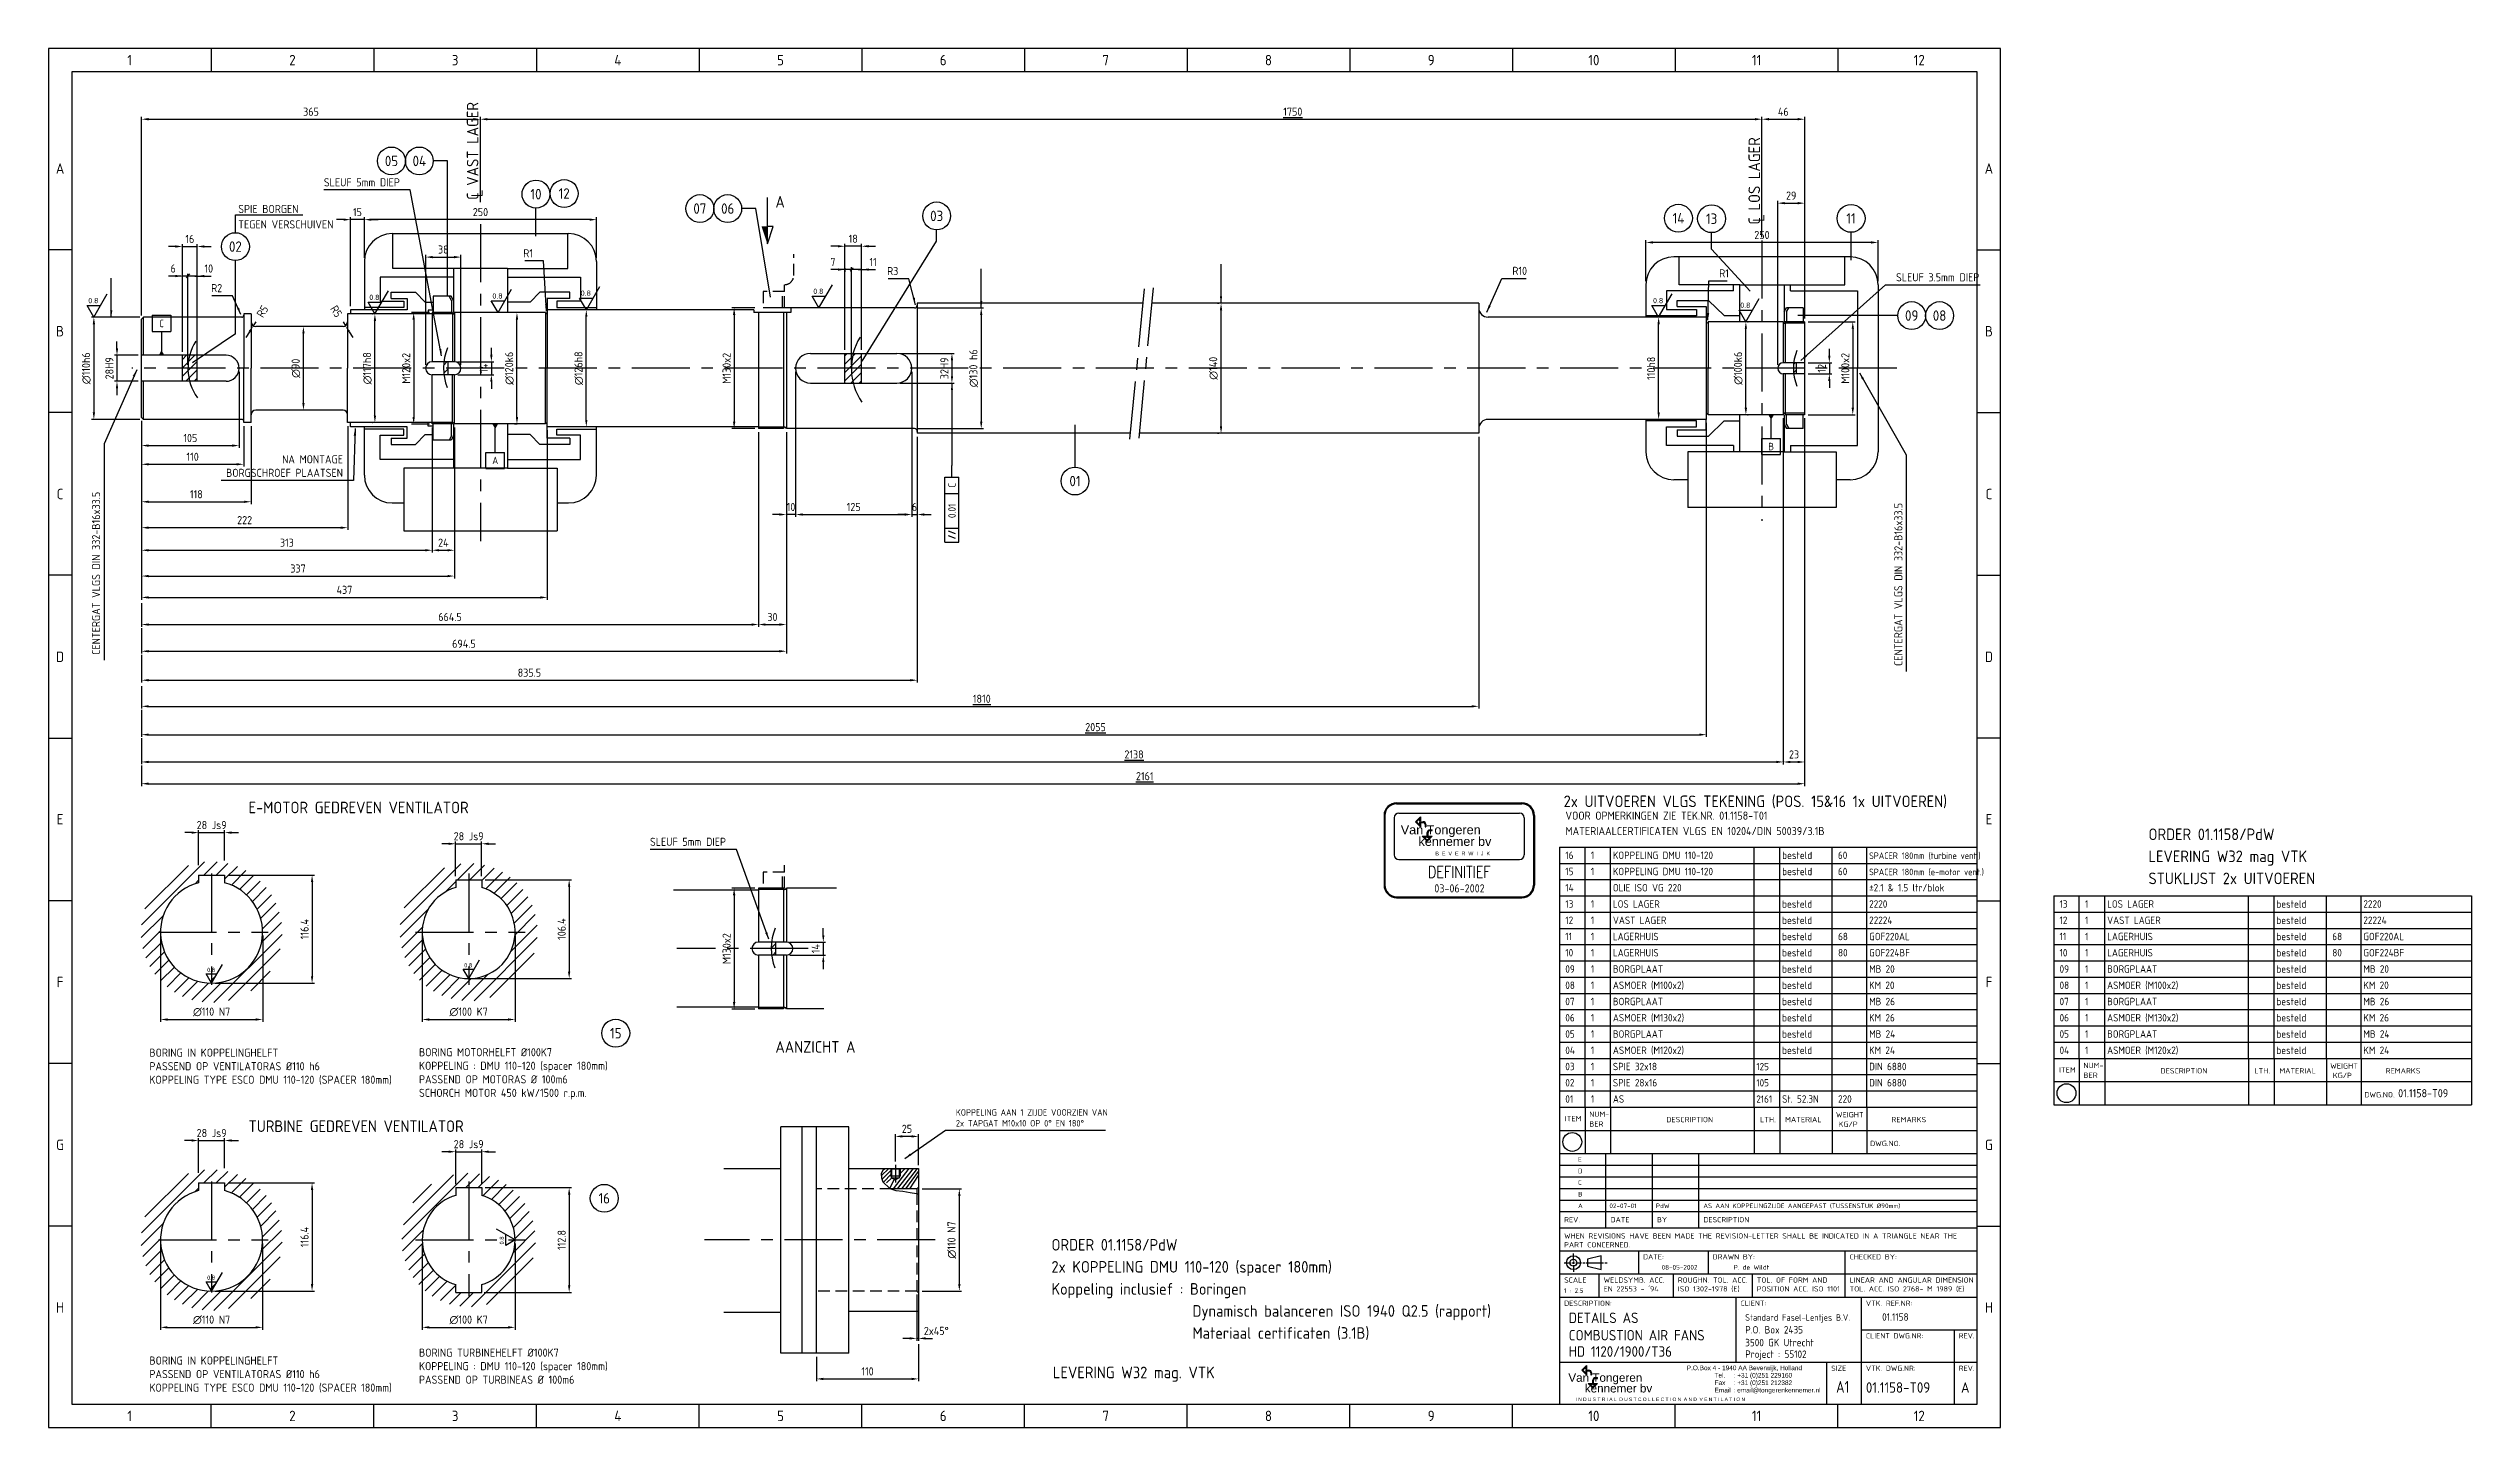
# Model space of a CAD drawing. Extents: x -1071 to 2610, y 0 to 1485.
# Drawn here: x 0 to 2610, y 0 to 1485 of the extents above; entities that cross this region are included whole.
import ezdxf
from ezdxf.enums import TextEntityAlignment as Align

# ---------------------------------------------------------------- set-up
doc = ezdxf.new("R2010")
doc.units = 0
doc.header["$LTSCALE"] = 50
doc.header["$PDMODE"] = 3
doc.header["$PDSIZE"] = 15
doc.linetypes.add('CENTER', pattern=[2, 1.25, -0.25, 0.25, -0.25])
doc.linetypes.add('HIDDEN', pattern=[0.375, 0.25, -0.125])
doc.layers.get('0').update_dxf_attribs({"linetype": 'CONTINUOUS'})
doc.layers.get('DEFPOINTS').update_dxf_attribs({"linetype": 'CONTINUOUS'})
for name, color, linetype in [('111', 1, 'CONTINUOUS'), ('112', 2, 'CONTINUOUS'), ('113', 3, 'CONTINUOUS'), ('114', 4, 'CONTINUOUS'), ('115', 5, 'CONTINUOUS'), ('121', 1, 'HIDDEN'), ('131', 1, 'CENTER'), ('132', 2, 'CENTER'), ('2', 4, 'CONTINUOUS'), ('212', 2, 'CONTINUOUS'), ('213', 3, 'CONTINUOUS'), ('214', 4, 'CONTINUOUS'), ('412', 2, 'CONTINUOUS'), ('511', 1, 'CONTINUOUS'), ('512', 2, 'CONTINUOUS'), ('KADER', 7, 'CONTINUOUS'), ('KADERTXT', 7, 'CONTINUOUS'), ('TITLEBLK', 7, 'CONTINUOUS'), ('WERK', 1, 'CONTINUOUS')]:
    doc.layers.add(name, color=color, linetype=linetype)
doc.styles.add('HELV', font='HELV', dxfattribs={"width": 0.8})
doc.styles.add('HELVL', font='HELVL')
doc.styles.add('ISO', font='ISO')
doc.styles.add('ISO25', font='ISO', dxfattribs={"height": 6.25})
doc.styles.add('ISO35', font='isocp.shx', dxfattribs={"height": 8.75})
doc.styles.add('ISO50', font='isocp.shx', dxfattribs={"height": 12.5})
doc.styles.add('ROMAND', font='ROMAND', dxfattribs={"width": 0.8, "height": 5})
doc.dimstyles.new('STD', dxfattribs={"dimscale": 2.5, "dimtxt": 8.75, "dimasz": 3, "dimexe": 1, "dimexo": 1.5, "dimgap": 1.5, "dimtad": 1, "dimdec": 1, "dimzin": 13, "dimtxsty": 'ISO35', "dimcen": 3, "dimdle": 1.25, "dimclrd": 2, "dimclre": 2, "dimclrt": 3, "dimazin": 3, "dimtfac": 1, "dimtdec": 1, "dimtix": 1, "dimtmove": 0, "dimatfit": 3, "dimtolj": 1, "dimtzin": 13})

msp = doc.modelspace()

# ---------------------------------------------------------------- texts
at = {"color": 3, "linetype": 'BYBLOCK', "char_height": 8.75, "attachment_point": 5, "style": 'ISO35'}
for s, insert in [('\\L1750', (1340.2699, 1416.9474)), ('\\A1;7', (844.8822, 1255.0564)), ('\\A1;11', (888.2627, 1255.0564)), ('\\A1;6', (134.3159, 1248.0429)), ('\\A1;10', (172.6799, 1248.0429)), ('\\L1810', (1005.2699, 784.7178)), ('\\L2055', (1127.7699, 754.2132)), ('\\L2138', (1169.2699, 724.816)), ('\\L2161', (1180.7699, 701.4061))]:
    msp.add_mtext(s, dxfattribs=dict(at, insert=insert))
at = {"layer": '113', "style": 'ISO', "flags": 8}
for tag, p in [('A', (481.2113, 1041.359)), ('B', (1855.4453, 1056.359))]:
    msp.add_attdef(tag, text='', height=8, dxfattribs=at).set_placement(p, align=Align.MIDDLE)
at = {"layer": '213', "style": 'ISO35'}
for s, p in [('SPIE BORGEN', (204.4212, 1307.8026)), ('TEGEN VERSCHUIVEN', (204.4212, 1291.1776)), ('VOOR OPMERKINGEN ZIE TEK.NR. 01.1158-T01', (1633.9562, 654.5072)), ('MATERIAALCERTIFICATEN VLGS EN 10204/DIN 50039/3.1B', (1633.9562, 637.8822)), ('BORING IN KOPPELINGHELFT', (108.7455, 399.2861)), ('PASSEND OP VENTILATORAS %%C110 h6', (108.7455, 384.7028)), ('KOPPELING TYPE ESCO DMU 110-120 (SPACER 180mm)', (108.7455, 370.1195)), ('01.1158-T09', (2530.7871, 355.6273)), ('BORING IN KOPPELINGHELFT', (108.7455, 67.7374)), ('PASSEND OP VENTILATORAS %%C110 h6', (108.7455, 53.1541)), ('KOPPELING TYPE ESCO DMU 110-120 (SPACER 180mm)', (108.7455, 38.5708))]:
    msp.add_text(s, height=8.75, dxfattribs=at).set_placement(p)
for s, insert, char_height, attachment_point in [('BORING MOTORHELFT %%C100K7\\PKOPPELING : DMU 110-120 (spacer 180mm)\\PPASSEND OP MOTORAS %%C 100m6\\PSCHORCH MOTOR 450 kW/1500 r.p.m.', (399.1185, 408.5055), 8.75, 1), ('KOPPELING AAN 1 ZIJDE VOORZIEN VAN \\P2x TAPGAT M10x10 OP 0° EN 180°', (977.3469, 333.4652), 7, 4), ('BORING TURBINEHELFT %%C100K7\\PKOPPELING : DMU 110-120 (spacer 180mm)\\PPASSEND OP TURBINEAS %%C 100m6', (399.1185, 85.0522), 8.75, 1)]:
    msp.add_mtext(s, dxfattribs=dict(at, insert=insert, char_height=char_height, attachment_point=attachment_point))
at = {"layer": '214', "style": 'ISO50'}
for s, p in [('C VAST LAGER', (463.1176, 1321.9861)), ('C LOS LAGER', (1843.5246, 1295.358)), ('L', (467.7675, 1325.003)), ('L', (1848.1744, 1298.3749))]:
    msp.add_text(s, height=12.5, rotation=90, dxfattribs=at).set_placement(p)
for s, p in [('A', (782.9795, 1313.6689)), ('2x UITVOEREN VLGS TEKENING (POS. 15&16 1x UITVOEREN)', (1631.9641, 668.076)), ('E-MOTOR GEDREVEN VENTILATOR', (215.5261, 661.4169)), ('ORDER 01.1158/PdW', (2261.8739, 632.5743)), ('LEVERING W32 mag VTK', (2261.8739, 608.8243)), ('STUKLIJST 2x UITVOEREN', (2261.8739, 585.0743)), ('AANZICHT A', (782.9795, 403.617)), ('TURBINE GEDREVEN VENTILATOR', (215.5261, 318.2349)), ('ORDER 01.1158/PdW', (1080.3191, 190.5349)), ('2x KOPPELING DMU 110-120 (spacer 180mm)', (1080.3191, 166.7849)), ('Koppeling inclusief : Boringen', (1080.3191, 143.0349)), ('Dynamisch balanceren ISO 1940 Q2.5 (rapport)', (1232.1657, 119.2849)), ('Materiaal certificaten (3.1B)', (1232.1657, 95.5349)), ('LEVERING W32 mag. VTK', (1081.9091, 53.0492))]:
    msp.add_text(s, height=12.5, dxfattribs=at).set_placement(p)
at = {"layer": '412', "color": 3, "char_height": 8.75, "style": 'ISO35'}
for s, insert, attachment_point in [('\\A1;SLEUF 5mm DIEP', (378.4661, 1340.8519), 6), ('\\A1;R1', (521.8559, 1264.4334), 6), ('\\A1;R2', (187.11, 1226.9345), 6), ('\\A1;R3', (915.3191, 1245.2433), 6), ('\\A1;R10', (1576.7332, 1245.5382), 4), ('\\A1;R1', (1799.5111, 1242.8979), 4), ('\\A1;SLEUF 3.5mm DIEP', (1989.9776, 1238.6146), 4), ('\\A1;NA MONTAGE\\PBORGSCHROEF PLAATSEN', (317.1998, 1035.3413), 6), ('\\A1;SLEUF 5mm DIEP', (729.738, 630.7198), 6)]:
    msp.add_mtext(s, dxfattribs=dict(at, insert=insert, attachment_point=attachment_point))
at = {"layer": '412', "color": 3, "char_height": 8.75, "attachment_point": 4, "rotation": 90, "style": 'ISO35'}
for insert in [(51.2981, 832.0827), (1992.4617, 820.0285)]:
    msp.add_mtext('CENTERGAT VLGS DIN 332-B16x33.5', dxfattribs=dict(at, insert=insert))

# ---------------------------------------------------------------- blocks, each defined once
blk = doc.blocks.new('PIJL')
at = {"layer": '2', "color": 2, "linetype": 'CONTINUOUS'}
for p, q in [((3.8, 13.6), (1.3, 11.1)), ((3.6, 13.1), (1.6, 11.1)), ((3.4, 12.6), (1.8, 11.1)), ((3.4, 12.6), (3.4, 11.5)), ((3.6, 13.1), (3.6, 11.5)), ((3.8, 13.6), (3.8, 11.5)), ((1.3, 11.1), (3.8, 8.6)), ((1.6, 11.1), (3.6, 9.1)), ((1.8, 11.1), (3.4, 9.6)), ((3.4, 11.5), (3.8, 11.5)), ((3.4, 11.1), (3.4, 9.6)), ((3.4, 11.1), (5.1, 11.1)), ((3.6, 10.9), (5.1, 10.9)), ((3.6, 10.9), (3.6, 9.1)), ((3.8, 10.7), (3.8, 8.6)), ((3.8, 10.7), (5.1, 10.7)), ((4.7, 3.9), (6.8, 3.9)), ((4.7, 3.9), (7.2, 1.4)), ((5.1, 3.7), (7.2, 1.7)), ((5.1, 3.7), (6.8, 3.7)), ((5.6, 3.5), (7.2, 2)), ((5.6, 3.5), (6.8, 3.5)), ((6.1, 9.7), (6.1, 8.6)), ((6.1, 8.6), (6.5, 8.6)), ((6.3, 9.7), (6.3, 8.6)), ((6.5, 9.7), (6.5, 8.6)), ((6.8, 3.5), (6.8, 3.9)), ((7.2, 3.5), (7.2, 5.7)), ((7.2, 1.4), (9.7, 3.9)), ((7.2, 1.7), (9.2, 3.7)), ((7.2, 2), (8.7, 3.5)), ((7.2, 3.5), (8.7, 3.5)), ((7.4, 3.7), (7.4, 5.7)), ((7.4, 3.7), (9.2, 3.7)), ((7.6, 3.9), (7.6, 5.7)), ((7.6, 3.9), (9.7, 3.9)), ((8.6, 7.1), (9.7, 7.1)), ((8.6, 6.9), (9.7, 6.9)), ((8.6, 6.7), (9.7, 6.7)), ((9.7, 6.7), (9.7, 7.1))]:
    blk.add_line(p, q, dxfattribs=at)
for centre, radius, start, end in [((5.1, 9.7), 1.4, 0, 90), ((5.1, 9.7), 1.2, 0, 90), ((5.1, 9.7), 1, 0, 90), ((8.6, 5.7), 1.4, 90, 180), ((8.6, 5.7), 1.2, 90, 180), ((8.6, 5.7), 1, 90, 180)]:
    blk.add_arc(centre, radius, start, end, dxfattribs=at)
blk = doc.blocks.new('KADER')
at = {"layer": 'KADER', "color": 4, "linetype": 'CONTINUOUS'}
for p, q in [((70.1, 594), (70.1, 584)), ((140.2, 594), (140.2, 584)), ((210.2, 594), (210.2, 584)), ((280.3, 594), (280.3, 584)), ((350.4, 594), (350.4, 584)), ((490.6, 594), (490.6, 584)), ((560.7, 594), (560.7, 584)), ((630.7, 594), (630.7, 584)), ((700.8, 594), (700.8, 584)), ((770.9, 594), (770.9, 584)), ((10, 507.2), (0, 507.2)), ((831, 507.2), (841, 507.2)), ((10, 437.2), (0, 437.2)), ((831, 437.2), (841, 437.2)), ((10, 367.1), (0, 367.1)), ((831, 367.1), (841, 367.1)), ((10, 226.9), (0, 226.9)), ((831, 226.9), (841, 226.9)), ((10, 156.8), (0, 156.8)), ((831, 156.8), (841, 156.8)), ((10, 86.8), (0, 86.8)), ((831, 86.8), (841, 86.8)), ((70.1, 0), (70.1, 10)), ((140.2, 0), (140.2, 10)), ((210.2, 0), (210.2, 10)), ((280.3, 0), (280.3, 10)), ((350.4, 0), (350.4, 10)), ((490.6, 0), (490.6, 10)), ((560.7, 0), (560.7, 10)), ((630.7, 0), (630.7, 10)), ((700.8, 0), (700.8, 10)), ((770.9, 0), (770.9, 10))]:
    blk.add_line(p, q, dxfattribs=at)
at = {"layer": 'KADER', "color": 5, "linetype": 'CONTINUOUS'}
for p, q in [((420.5, 594), (420.5, 584)), ((0, 297), (10, 297)), ((841, 297), (831, 297)), ((651, 118), (831, 118)), ((651, 118), (651, 10)), ((831, 76), (651, 76)), ((420.5, 0), (420.5, 10))]:
    blk.add_line(p, q, dxfattribs=at)
at = {"layer": 'KADER', "color": 2, "linetype": 'CONTINUOUS'}
for p, q in [((671, 86), (671, 118)), ((691, 86), (691, 118)), ((711, 86), (711, 118)), ((651, 113), (831, 113)), ((651, 108), (831, 108)), ((651, 103), (831, 103)), ((651, 98), (831, 98)), ((657, 72), (657, 75)), ((669, 74), (663, 72.5)), ((669, 68), (669, 74)), ((685, 76), (685, 66)), ((715, 76), (715, 66)), ((774, 76), (774, 66)), ((653, 71), (656, 71)), ((656.5, 71), (657.5, 71)), ((657, 71.5), (657, 70.5)), ((657, 70), (657, 67)), ((658, 71), (660.5, 71)), ((661, 71), (662, 71)), ((662.5, 71), (670, 71)), ((663, 72.5), (663, 69.5)), ((663, 69.5), (669, 68)), ((668, 66), (668, 56)), ((670.5, 71), (671.5, 71)), ((700, 66), (700, 56)), ((734, 66), (734, 56)), ((774, 66), (774, 56)), ((727, 56), (727, 28)), ((781, 56), (781, 10)), ((831, 42), (781, 42)), ((821, 42), (821, 10)), ((766, 28), (766, 10)), ((766, 28), (766, 10))]:
    blk.add_line(p, q, dxfattribs=at)
at = {"layer": 'KADER', "color": 3, "linetype": 'CONTINUOUS'}
for p, q in [((651, 93), (831, 93)), ((651, 86), (831, 86)), ((831, 66), (651, 66)), ((831, 56), (651, 56)), ((831, 28), (651, 28))]:
    blk.add_line(p, q, dxfattribs=at)
at = {"layer": 'KADER', "color": 1, "linetype": 'CONTINUOUS'}
blk.add_lwpolyline([(841, 0), (841, 594), (0, 594), (0, 0)], close=True, dxfattribs=at)
at = {"layer": 'KADER', "color": 5, "linetype": 'CONTINUOUS'}
blk.add_lwpolyline([(831, 10), (831, 584), (10, 584), (10, 10)], close=True, dxfattribs=at)
at = {"layer": 'KADER', "color": 2, "linetype": 'CONTINUOUS'}
for radius in [3, 1.5]:
    blk.add_circle((657, 71), radius, dxfattribs=at)
at = {"layer": 'KADER', "color": 3, "linetype": 'CONTINUOUS', "xscale": 0.8, "yscale": 0.8, "zscale": 0.8}
blk.add_blockref('PIJL', (659.6, 15.8), dxfattribs=at)
at = {"layer": 'KADER', "color": 4, "linetype": 'CONTINUOUS', "style": 'ISO50'}
for s, p in [('1', (35, 589)), ('2', (105.1, 589)), ('3', (175.2, 589)), ('4', (245.3, 589)), ('5', (315.4, 589)), ('6', (385.5, 589)), ('7', (455.5, 589)), ('8', (525.6, 589)), ('9', (595.7, 589)), ('10', (665.8, 589)), ('11', (735.9, 589)), ('12', (806, 589)), ('A', (5, 542.3)), ('A', (836, 542.3)), ('B', (5, 472.2)), ('B', (836, 472.2)), ('C', (5, 402.1)), ('C', (836, 402.1)), ('D', (5, 332)), ('D', (836, 332)), ('E', (5, 262)), ('E', (836, 262)), ('F', (5, 191.9)), ('F', (836, 191.9)), ('G', (5, 121.8)), ('G', (836, 121.8)), ('H', (5, 51.7)), ('H', (836, 51.7)), ('1', (35, 5)), ('2', (105.1, 5)), ('3', (175.2, 5)), ('4', (245.3, 5)), ('5', (315.4, 5)), ('6', (385.5, 5)), ('7', (455.5, 5)), ('8', (525.6, 5)), ('9', (595.7, 5)), ('10', (665.8, 5)), ('11', (735.9, 5)), ('12', (806, 5))]:
    blk.add_text(s, height=4.5, dxfattribs=at).set_placement(p, align=Align.MIDDLE)
at = {"layer": 'KADER', "color": 2, "linetype": 'CONTINUOUS'}
for s, height, style, p in [('WHEN REVISIONS HAVE BEEN MADE THE REVISION-LETTER SHALL BE INDICATED IN A TRIANGLE NEAR THE', 2.25, 'ISO', (653, 81.4)), ('REV.', 2.25, 'ISO', (653, 88.4)), ('DATE', 2.25, 'ISO', (673, 88.4)), ('BY', 2.25, 'ISO', (693, 88.4)), ('DESCRIPTION', 2.25, 'ISO', (713, 88.4)), ('PART CONCERNED.', 2.25, 'ISO25', (653, 77.6)), ('DATE:', 2.25, 'ISO', (687, 72.4)), ('DRAWN BY:', 2.25, 'ISO', (717, 72.4)), ('CHECKED BY:', 2.25, 'ISO', (776, 72.4)), ('SCALE', 2.25, 'ISO', (653, 62.4)), ('WELDSYMB. ACC.', 2.25, 'ISO', (670, 62.4)), ('ROUGHN. TOL. ACC.', 2.25, 'ISO', (702, 62.4)), ('TOL. OF FORM AND', 2.25, 'ISO', (736, 62.4)), ('LINEAR AND ANGULAR DIMENSION', 2.25, 'ISO', (776, 62.4)), ('DESCRIPTION:', 2.25, 'ISO', (653, 52.4)), ("EN 22553 - '94", 2.25, 'ISO25', (670, 58.6)), ('ISO 1302-1978 (E)', 2.25, 'ISO25', (702, 58.6)), ('CLIENT:', 2.25, 'ISO', (729, 52.4)), ('POSITION ACC. ISO 1101', 2.25, 'ISO25', (736, 58.6)), ('TOL. ACC. ISO 2768-  : 1989 (E)', 2.25, 'ISO25', (776, 58.6)), ('VTK. REF.NR:', 2.25, 'ISO', (783, 52.4)), ('CLIENT DWG.NR:', 2.25, 'ISO', (783, 38.4)), ('REV.', 2.25, 'ISO', (823, 38.4)), ('P.O.Box 4 - 1940 AA Beverwijk, Holland', 2, 'HELVL', (705.8, 24.7)), ('Tel.', 2, 'HELVL', (717.8, 21.5)), (': +31 (0)251 229160', 2, 'HELVL', (726, 21.5)), ('SIZE', 2.25, 'ISO', (768, 24.4)), ('VTK. DWG.NR:', 2.25, 'ISO', (783, 24.4)), ('REV.', 2.25, 'ISO', (823, 24.4)), ('I N D U S T R I A L  D U S T C O L L E C T I O N  A N D  V E N T I L A T I O N', 1.5, 'HELVL', (657.9, 11.4)), ('Fax', 2, 'HELVL', (717.8, 18.3)), ('Email', 2, 'HELVL', (717.8, 15.1)), (': +31 (0)251 212382', 2, 'HELVL', (726, 18.3)), (': email@tongerenkennemer.nl', 2, 'HELVL', (726, 15.1))]:
    blk.add_text(s, height=height, dxfattribs=dict(at, style=style)).set_placement(p)
at = {"layer": 'KADER', "color": 3, "linetype": 'CONTINUOUS', "style": 'HELV'}
for s, p in [('Van Tongeren', (654.8, 19.7)), ('    kennemer bv', (656.3, 15.1))]:
    blk.add_text(s, height=3.6, dxfattribs=at).set_placement(p)
at = {"layer": 'KADER', "color": 5, "linetype": 'CONTINUOUS', "style": 'ISO', "width": 0.9}
blk.add_text('A1', height=5, dxfattribs=at).set_placement((773, 15), align=Align.CENTER)
blk = doc.blocks.new('A1')
blk.add_blockref('KADER', (0, 0))
at = {"layer": 'KADERTXT', "color": 2, "linetype": 'CONTINUOUS', "style": 'ISO', "flags": 8}
for tag, p, height in [('WNR5', (659, 114.5), 2), ('WDAT5', (672.5, 114.5), 2), ('WGET5', (692.5, 114.5), 2), ('WOMS5', (713, 114.5), 2), ('WNR4', (659, 109.5), 2), ('WNR3', (659, 104.5), 2), ('WDAT4', (672.5, 109.5), 2), ('WDAT3', (672.5, 104.5), 2), ('WGET4', (692.5, 109.5), 2), ('WGET3', (692.5, 104.5), 2), ('WOMS4', (713, 109.5), 2), ('WOMS3', (713, 104.5), 2), ('WNR2', (659, 99.5), 2), ('WNR1', (659, 94.5), 2), ('WDAT2', (672.5, 99.5), 2), ('WDAT1', (672.5, 94.5), 2), ('WGET2', (692.5, 99.5), 2), ('WGET1', (692.5, 94.5), 2), ('WOMS2', (713, 99.5), 2), ('WOMS1', (713, 94.5), 2), ('DATUM', (695, 68), 2), ('GET', (726, 68), 2), ('SCHAAL', (652.9, 58), 2), ('TLCL', (809.4, 58.7), 2.25)]:
    blk.add_attdef(tag, p, '', height=height, dxfattribs=at)
at = {"layer": 'KADERTXT', "color": 4, "linetype": 'CONTINUOUS', "style": 'ISO50', "flags": 8}
for tag, p in [('TITEL1', (655, 45)), ('TITEL2', (655, 37.5)), ('TITEL3', (655, 30.5)), ('CLIENTTEKNR', (783, 30)), ('CLIENTREV', (823.5, 30)), ('TEKNR', (783, 15)), ('REVCODE', (824, 15))]:
    blk.add_attdef(tag, p, '', height=4.5, dxfattribs=at)
at = {"layer": 'KADERTXT', "color": 3, "linetype": 'CONTINUOUS', "style": 'ISO35', "flags": 8}
for tag, p in [('OPDR1', (731, 46)), ('OPDR2', (731, 40.5)), ('REFNR', (790, 46)), ('OPDR3', (731, 35)), ('OPDR4', (731, 30))]:
    blk.add_attdef(tag, p, '', height=3.2, dxfattribs=at)
blk = doc.blocks.new('*D6')
at = {"color": 2, "linetype": 'BYBLOCK'}
for p, q in [((169.8, 1123.5), (169.8, 1337.4)), ((177.3, 1334.9), (527.3, 1334.9)), ((534.8, 1245.7), (534.8, 1337.4))]:
    blk.add_line(p, q, dxfattribs=at)
for points in [[(177.3, 1336.2), (177.3, 1333.7), (169.8, 1334.9)], [(527.3, 1336.2), (527.3, 1333.7), (534.8, 1334.9)]]:
    blk.add_solid(points, dxfattribs=at)
at = {"layer": 'DEFPOINTS', "color": 0, "linetype": 'BYBLOCK'}
for p in [(534.8, 1334.9), (534.8, 1242), (169.8, 1119.7)]:
    blk.add_point(p, dxfattribs=at)
at = {"color": 3, "linetype": 'BYBLOCK', "insert": (352.3, 1343), "char_height": 8.75, "attachment_point": 5, "style": 'ISO35'}
blk.add_mtext('\\A1;365', dxfattribs=at)
blk = doc.blocks.new('*D7')
at = {"color": 2, "linetype": 'BYBLOCK'}
for p, q in [((2292.3, 1334.9), (2323.3, 1334.9)), ((2330.8, 1120.5), (2330.8, 1337.4))]:
    blk.add_line(p, q, dxfattribs=at)
for points in [[(2292.3, 1336.2), (2292.3, 1333.7), (2284.8, 1334.9)], [(2323.3, 1336.2), (2323.3, 1333.7), (2330.8, 1334.9)]]:
    blk.add_solid(points, dxfattribs=at)
at = {"layer": 'DEFPOINTS', "color": 0, "linetype": 'BYBLOCK'}
for p in [(2330.8, 1334.9), (2284.8, 1204.2), (2330.8, 1116.7)]:
    blk.add_point(p, dxfattribs=at)
at = {"color": 3, "linetype": 'BYBLOCK', "insert": (2307.8, 1343), "char_height": 8.75, "attachment_point": 5, "style": 'ISO35'}
blk.add_mtext('\\A1;46', dxfattribs=at)
blk = doc.blocks.new('*D8')
at = {"color": 2, "linetype": 'BYBLOCK'}
for p, q in [((1006, 1131.7), (1076.7, 1131.7)), ((1074.2, 1124.2), (1074.2, 1009.2)), ((1006, 1001.7), (1076.7, 1001.7))]:
    blk.add_line(p, q, dxfattribs=at)
for points in [[(1072.9, 1124.2), (1075.4, 1124.2), (1074.2, 1131.7)], [(1072.9, 1009.2), (1075.4, 1009.2), (1074.2, 1001.7)]]:
    blk.add_solid(points, dxfattribs=at)
at = {"layer": 'DEFPOINTS', "color": 0, "linetype": 'BYBLOCK'}
for p in [(1002.3, 1131.7), (1002.3, 1001.7), (1074.2, 1001.7)]:
    blk.add_point(p, dxfattribs=at)
at = {"color": 3, "linetype": 'BYBLOCK', "insert": (1066, 1066.7), "char_height": 8.75, "attachment_point": 5, "rotation": 90, "style": 'ISO35'}
blk.add_mtext('\\A1;∅130 h6', dxfattribs=at)
blk = doc.blocks.new('*D9')
at = {"color": 2, "linetype": 'BYBLOCK'}
for p, q in [((168, 1121.7), (115.9, 1121.7)), ((118.4, 1114.2), (118.4, 1019.2)), ((168, 1011.7), (115.9, 1011.7))]:
    blk.add_line(p, q, dxfattribs=at)
for points in [[(117.2, 1114.2), (119.7, 1114.2), (118.4, 1121.7)], [(117.2, 1019.2), (119.7, 1019.2), (118.4, 1011.7)]]:
    blk.add_solid(points, dxfattribs=at)
at = {"layer": 'DEFPOINTS', "color": 0, "linetype": 'BYBLOCK'}
for p in [(171.8, 1121.7), (118.4, 1011.7), (171.8, 1011.7)]:
    blk.add_point(p, dxfattribs=at)
at = {"color": 3, "linetype": 'BYBLOCK', "insert": (110.3, 1066.7), "char_height": 8.75, "attachment_point": 5, "rotation": 90, "style": 'ISO35'}
blk.add_mtext('\\A1;∅110h6', dxfattribs=at)
blk = doc.blocks.new('*D10')
at = {"color": 2, "linetype": 'BYBLOCK'}
for p, q in [((166, 1080.7), (140.8, 1080.7)), ((143.3, 1088.2), (143.3, 1095.7)), ((143.3, 1080.7), (143.3, 1052.7)), ((166, 1052.7), (140.8, 1052.7)), ((143.3, 1045.2), (143.3, 1037.7))]:
    blk.add_line(p, q, dxfattribs=at)
for points in [[(142.1, 1088.2), (144.6, 1088.2), (143.3, 1080.7)], [(142.1, 1045.2), (144.6, 1045.2), (143.3, 1052.7)]]:
    blk.add_solid(points, dxfattribs=at)
at = {"layer": 'DEFPOINTS', "color": 0, "linetype": 'BYBLOCK'}
for p in [(169.8, 1080.7), (143.3, 1052.7), (169.8, 1052.7)]:
    blk.add_point(p, dxfattribs=at)
at = {"color": 3, "linetype": 'BYBLOCK', "insert": (135.2, 1066.7), "char_height": 8.75, "attachment_point": 5, "rotation": 90, "style": 'ISO35'}
blk.add_mtext('\\A1;28H9', dxfattribs=at)
blk = doc.blocks.new('*D11')
at = {"color": 2, "linetype": 'BYBLOCK'}
for p, q in [((574.4, 1126.7), (571.6, 1126.7)), ((574.1, 1014.2), (574.1, 1119.2)), ((574.4, 1006.7), (571.6, 1006.7))]:
    blk.add_line(p, q, dxfattribs=at)
for points in [[(572.9, 1119.2), (575.4, 1119.2), (574.1, 1126.7)], [(572.9, 1014.2), (575.4, 1014.2), (574.1, 1006.7)]]:
    blk.add_solid(points, dxfattribs=at)
at = {"layer": 'DEFPOINTS', "color": 0, "linetype": 'BYBLOCK'}
for p in [(574.1, 1126.7), (578.1, 1126.7), (578.1, 1006.7)]:
    blk.add_point(p, dxfattribs=at)
at = {"color": 3, "linetype": 'BYBLOCK', "insert": (566, 1066.7), "char_height": 8.75, "attachment_point": 5, "rotation": 90, "style": 'ISO35'}
blk.add_mtext('\\A1;∅120k6', dxfattribs=at)
blk = doc.blocks.new('*D12')
at = {"color": 2, "linetype": 'BYBLOCK'}
for p, q in [((2267.5, 1024.2), (2267.5, 1109.2)), ((2269.2, 1116.7), (2270, 1116.7)), ((2269.2, 1016.7), (2270, 1016.7))]:
    blk.add_line(p, q, dxfattribs=at)
for points in [[(2266.2, 1109.2), (2268.7, 1109.2), (2267.5, 1116.7)], [(2266.2, 1024.2), (2268.7, 1024.2), (2267.5, 1016.7)]]:
    blk.add_solid(points, dxfattribs=at)
at = {"layer": 'DEFPOINTS', "color": 0, "linetype": 'BYBLOCK'}
for p in [(2265.5, 1116.7), (2267.5, 1116.7), (2265.5, 1016.7)]:
    blk.add_point(p, dxfattribs=at)
at = {"color": 3, "linetype": 'BYBLOCK', "insert": (2259.3, 1066.7), "char_height": 8.75, "attachment_point": 5, "rotation": 90, "style": 'ISO35'}
blk.add_mtext('\\A1;∅100k6', dxfattribs=at)
blk = doc.blocks.new('*D13')
at = {"color": 2, "linetype": 'BYBLOCK'}
for p, q in [((418, 1125.2), (418.6, 1125.2)), ((421.1, 1015.7), (421.1, 1117.7)), ((418, 1008.2), (418.6, 1008.2))]:
    blk.add_line(p, q, dxfattribs=at)
for points in [[(419.9, 1117.7), (422.4, 1117.7), (421.1, 1125.2)], [(419.9, 1015.7), (422.4, 1015.7), (421.1, 1008.2)]]:
    blk.add_solid(points, dxfattribs=at)
at = {"layer": 'DEFPOINTS', "color": 0, "linetype": 'BYBLOCK'}
for p in [(421.1, 1125.2), (421.7, 1125.2), (421.7, 1008.2)]:
    blk.add_point(p, dxfattribs=at)
at = {"color": 3, "linetype": 'BYBLOCK', "insert": (413, 1066.7), "char_height": 8.75, "attachment_point": 5, "rotation": 90, "style": 'ISO35'}
blk.add_mtext('\\A1;∅117h8', dxfattribs=at)
blk = doc.blocks.new('*D14')
at = {"color": 2, "linetype": 'BYBLOCK'}
for p, q in [((480, 1126.7), (460.4, 1126.7)), ((462.9, 1119.2), (462.9, 1014.2)), ((480, 1006.7), (460.4, 1006.7))]:
    blk.add_line(p, q, dxfattribs=at)
for points in [[(461.6, 1119.2), (464.1, 1119.2), (462.9, 1126.7)], [(461.6, 1014.2), (464.1, 1014.2), (462.9, 1006.7)]]:
    blk.add_solid(points, dxfattribs=at)
at = {"layer": 'DEFPOINTS', "color": 0, "linetype": 'BYBLOCK'}
for p in [(483.8, 1126.7), (462.9, 1006.7), (483.8, 1006.7)]:
    blk.add_point(p, dxfattribs=at)
at = {"color": 3, "linetype": 'BYBLOCK', "insert": (454.8, 1066.7), "char_height": 8.75, "attachment_point": 5, "rotation": 90, "style": 'ISO35'}
blk.add_mtext('\\A1;M120x2', dxfattribs=at)
blk = doc.blocks.new('*D15')
at = {"color": 2, "linetype": 'BYBLOCK'}
for p, q in [((510.5, 1073.7), (549.1, 1073.7)), ((546.6, 1081.2), (546.6, 1088.7)), ((546.6, 1073.7), (546.6, 1059.7)), ((510.5, 1059.7), (549.1, 1059.7)), ((546.6, 1052.2), (546.6, 1044.7))]:
    blk.add_line(p, q, dxfattribs=at)
for points in [[(545.3, 1081.2), (547.8, 1081.2), (546.6, 1073.7)], [(545.3, 1052.2), (547.8, 1052.2), (546.6, 1059.7)]]:
    blk.add_solid(points, dxfattribs=at)
at = {"layer": 'DEFPOINTS', "color": 0, "linetype": 'BYBLOCK'}
for p in [(506.8, 1073.7), (506.8, 1059.7), (546.6, 1059.7)]:
    blk.add_point(p, dxfattribs=at)
at = {"color": 3, "linetype": 'BYBLOCK', "insert": (538.4, 1066.7), "char_height": 8.75, "attachment_point": 5, "rotation": 90, "style": 'ISO35'}
blk.add_mtext('\\A1;14', dxfattribs=at)
blk = doc.blocks.new('*D16')
at = {"color": 2, "linetype": 'BYBLOCK'}
for p, q in [((648.8, 1011.2), (648.8, 1122.2)), ((651.9, 1129.7), (651.3, 1129.7)), ((651.9, 1003.7), (651.3, 1003.7))]:
    blk.add_line(p, q, dxfattribs=at)
for points in [[(647.6, 1122.2), (650.1, 1122.2), (648.8, 1129.7)], [(647.6, 1011.2), (650.1, 1011.2), (648.8, 1003.7)]]:
    blk.add_solid(points, dxfattribs=at)
at = {"layer": 'DEFPOINTS', "color": 0, "linetype": 'BYBLOCK'}
for p in [(648.1, 1129.7), (648.8, 1129.7), (648.1, 1003.7)]:
    blk.add_point(p, dxfattribs=at)
at = {"color": 3, "linetype": 'BYBLOCK', "insert": (640.7, 1066.7), "char_height": 8.75, "attachment_point": 5, "rotation": 90, "style": 'ISO35'}
blk.add_mtext('\\A1;∅126h8', dxfattribs=at)
blk = doc.blocks.new('*D17')
at = {"color": 2, "linetype": 'BYBLOCK'}
for p, q in [((206.3, 1197.9), (198.8, 1197.9)), ((213.8, 1084.5), (213.8, 1200.4)), ((213.8, 1197.9), (229.8, 1197.9)), ((229.8, 1084.5), (229.8, 1200.4)), ((237.3, 1197.9), (244.8, 1197.9))]:
    blk.add_line(p, q, dxfattribs=at)
for points in [[(206.3, 1199.1), (206.3, 1196.6), (213.8, 1197.9)], [(237.3, 1199.1), (237.3, 1196.6), (229.8, 1197.9)]]:
    blk.add_solid(points, dxfattribs=at)
at = {"layer": 'DEFPOINTS', "color": 0, "linetype": 'BYBLOCK'}
for p in [(229.8, 1197.9), (213.8, 1080.7), (229.8, 1080.7)]:
    blk.add_point(p, dxfattribs=at)
at = {"color": 3, "linetype": 'BYBLOCK', "insert": (221.8, 1206), "char_height": 8.75, "attachment_point": 5, "style": 'ISO35'}
blk.add_mtext('\\A1;16', dxfattribs=at)
blk = doc.blocks.new('*D18')
at = {"color": 2, "linetype": 'BYBLOCK'}
for p, q in [((830.5, 1131.7), (805.5, 1131.7)), ((808, 1124.2), (808, 1009.2)), ((830.5, 1001.7), (805.5, 1001.7))]:
    blk.add_line(p, q, dxfattribs=at)
for points in [[(806.8, 1124.2), (809.3, 1124.2), (808, 1131.7)], [(806.8, 1009.2), (809.3, 1009.2), (808, 1001.7)]]:
    blk.add_solid(points, dxfattribs=at)
at = {"layer": 'DEFPOINTS', "color": 0, "linetype": 'BYBLOCK'}
for p in [(834.3, 1131.7), (808, 1001.7), (834.3, 1001.7)]:
    blk.add_point(p, dxfattribs=at)
at = {"color": 3, "linetype": 'BYBLOCK', "insert": (799.9, 1066.7), "char_height": 8.75, "attachment_point": 5, "rotation": 90, "style": 'ISO35'}
blk.add_mtext('\\A1;M130x2', dxfattribs=at)
blk = doc.blocks.new('*D19')
at = {"color": 2, "linetype": 'BYBLOCK'}
for p, q in [((987, 1082.7), (1045.1, 1082.7)), ((1042.6, 1075.2), (1042.6, 1058.2)), ((987, 1050.7), (1045.1, 1050.7))]:
    blk.add_line(p, q, dxfattribs=at)
for points in [[(1041.4, 1075.2), (1043.9, 1075.2), (1042.6, 1082.7)], [(1041.4, 1058.2), (1043.9, 1058.2), (1042.6, 1050.7)]]:
    blk.add_solid(points, dxfattribs=at)
at = {"layer": 'DEFPOINTS', "color": 0, "linetype": 'BYBLOCK'}
for p in [(983.3, 1082.7), (983.3, 1050.7), (1042.6, 1050.7)]:
    blk.add_point(p, dxfattribs=at)
at = {"color": 3, "linetype": 'BYBLOCK', "insert": (1034.5, 1066.7), "char_height": 8.75, "attachment_point": 5, "rotation": 90, "style": 'ISO35'}
blk.add_mtext('\\A1;32H9', dxfattribs=at)
blk = doc.blocks.new('*D20')
at = {"color": 2, "linetype": 'BYBLOCK'}
for p, q in [((927.3, 1086.5), (927.3, 1200.6)), ((945.3, 1086.5), (945.3, 1200.6)), ((919.8, 1198.1), (912.3, 1198.1)), ((945.3, 1198.1), (927.3, 1198.1)), ((952.8, 1198.1), (960.3, 1198.1))]:
    blk.add_line(p, q, dxfattribs=at)
for points in [[(919.8, 1199.4), (919.8, 1196.9), (927.3, 1198.1)], [(952.8, 1199.4), (952.8, 1196.9), (945.3, 1198.1)]]:
    blk.add_solid(points, dxfattribs=at)
at = {"layer": 'DEFPOINTS', "color": 0, "linetype": 'BYBLOCK'}
for p in [(927.3, 1198.1), (927.3, 1082.7), (945.3, 1082.7)]:
    blk.add_point(p, dxfattribs=at)
at = {"color": 3, "linetype": 'BYBLOCK', "insert": (936.3, 1206.2), "char_height": 8.75, "attachment_point": 5, "style": 'ISO35'}
blk.add_mtext('\\A1;18', dxfattribs=at)
blk = doc.blocks.new('*D21')
at = {"color": 2, "linetype": 'BYBLOCK'}
for p, q in [((1328.7, 1136.7), (1330, 1136.7)), ((1332.5, 1004.2), (1332.5, 1129.2)), ((1328.7, 996.7), (1330, 996.7))]:
    blk.add_line(p, q, dxfattribs=at)
for points in [[(1331.2, 1129.2), (1333.7, 1129.2), (1332.5, 1136.7)], [(1331.2, 1004.2), (1333.7, 1004.2), (1332.5, 996.7)]]:
    blk.add_solid(points, dxfattribs=at)
at = {"layer": 'DEFPOINTS', "color": 0, "linetype": 'BYBLOCK'}
for p in [(1332.5, 1136.7), (1332.5, 1136.7), (1332.5, 996.7)]:
    blk.add_point(p, dxfattribs=at)
at = {"color": 3, "linetype": 'BYBLOCK', "insert": (1324.3, 1066.7), "char_height": 8.75, "attachment_point": 5, "rotation": 90, "style": 'ISO35'}
blk.add_mtext('\\A1;∅140', dxfattribs=at)
blk = doc.blocks.new('*D22')
at = {"color": 2, "linetype": 'BYBLOCK'}
for p, q in [((830.5, 1131.7), (805.5, 1131.7)), ((808, 1124.2), (808, 1009.2)), ((830.5, 1001.7), (805.5, 1001.7))]:
    blk.add_line(p, q, dxfattribs=at)
for points in [[(806.8, 1124.2), (809.3, 1124.2), (808, 1131.7)], [(806.8, 1009.2), (809.3, 1009.2), (808, 1001.7)]]:
    blk.add_solid(points, dxfattribs=at)
at = {"layer": 'DEFPOINTS', "color": 0, "linetype": 'BYBLOCK'}
for p in [(834.3, 1131.7), (808, 1001.7), (834.3, 1001.7)]:
    blk.add_point(p, dxfattribs=at)
at = {"color": 3, "linetype": 'BYBLOCK', "insert": (799.9, 1066.7), "char_height": 8.75, "attachment_point": 5, "rotation": 90, "style": 'ISO35'}
blk.add_mtext('\\A1;M130x2', dxfattribs=at)
blk = doc.blocks.new('*D23')
at = {"color": 2, "linetype": 'BYBLOCK'}
for p, q in [((510.5, 1073.7), (549.1, 1073.7)), ((546.6, 1081.2), (546.6, 1088.7)), ((546.6, 1073.7), (546.6, 1059.7)), ((510.5, 1059.7), (549.1, 1059.7)), ((546.6, 1052.2), (546.6, 1044.7))]:
    blk.add_line(p, q, dxfattribs=at)
for points in [[(545.3, 1081.2), (547.8, 1081.2), (546.6, 1073.7)], [(545.3, 1052.2), (547.8, 1052.2), (546.6, 1059.7)]]:
    blk.add_solid(points, dxfattribs=at)
at = {"layer": 'DEFPOINTS', "color": 0, "linetype": 'BYBLOCK'}
for p in [(506.8, 1073.7), (506.8, 1059.7), (546.6, 1059.7)]:
    blk.add_point(p, dxfattribs=at)
at = {"color": 3, "linetype": 'BYBLOCK', "insert": (538.4, 1066.7), "char_height": 8.75, "attachment_point": 5, "rotation": 90, "style": 'ISO35'}
blk.add_mtext('\\A1;14', dxfattribs=at)
blk = doc.blocks.new('*D24')
at = {"color": 2, "linetype": 'BYBLOCK'}
for p, q in [((2173.5, 1019.2), (2173.5, 1114.2)), ((2176.5, 1121.7), (2176, 1121.7)), ((2176.5, 1011.7), (2176, 1011.7))]:
    blk.add_line(p, q, dxfattribs=at)
for points in [[(2172.3, 1114.2), (2174.8, 1114.2), (2173.5, 1121.7)], [(2172.3, 1019.2), (2174.8, 1019.2), (2173.5, 1011.7)]]:
    blk.add_solid(points, dxfattribs=at)
at = {"layer": 'DEFPOINTS', "color": 0, "linetype": 'BYBLOCK'}
for p in [(2172.7, 1121.7), (2173.5, 1121.7), (2172.7, 1011.7)]:
    blk.add_point(p, dxfattribs=at)
at = {"color": 3, "linetype": 'BYBLOCK', "insert": (2165.4, 1066.7), "char_height": 8.75, "attachment_point": 5, "rotation": 90, "style": 'ISO35'}
blk.add_mtext('\\A1;110h8', dxfattribs=at)
blk = doc.blocks.new('*D25')
at = {"color": 2, "linetype": 'BYBLOCK'}
for p, q in [((2334.5, 1116.7), (2385.1, 1116.7)), ((2382.6, 1109.2), (2382.6, 1024.2)), ((2334.5, 1016.7), (2385.1, 1016.7))]:
    blk.add_line(p, q, dxfattribs=at)
for points in [[(2381.4, 1109.2), (2383.9, 1109.2), (2382.6, 1116.7)], [(2381.4, 1024.2), (2383.9, 1024.2), (2382.6, 1016.7)]]:
    blk.add_solid(points, dxfattribs=at)
at = {"layer": 'DEFPOINTS', "color": 0, "linetype": 'BYBLOCK'}
for p in [(2330.8, 1116.7), (2330.8, 1016.7), (2382.6, 1016.7)]:
    blk.add_point(p, dxfattribs=at)
at = {"color": 3, "linetype": 'BYBLOCK', "insert": (2374.5, 1066.7), "char_height": 8.75, "attachment_point": 5, "rotation": 90, "style": 'ISO35'}
blk.add_mtext('\\A1;M100x2', dxfattribs=at)
blk = doc.blocks.new('*D26')
at = {"color": 2, "linetype": 'BYBLOCK'}
for p, q in [((2334.5, 1072.7), (2359.9, 1072.7)), ((2357.4, 1080.2), (2357.4, 1087.7)), ((2357.4, 1072.7), (2357.4, 1060.7)), ((2334.5, 1060.7), (2359.9, 1060.7)), ((2357.4, 1053.2), (2357.4, 1045.7))]:
    blk.add_line(p, q, dxfattribs=at)
for points in [[(2356.1, 1080.2), (2358.6, 1080.2), (2357.4, 1072.7)], [(2356.1, 1053.2), (2358.6, 1053.2), (2357.4, 1060.7)]]:
    blk.add_solid(points, dxfattribs=at)
at = {"layer": 'DEFPOINTS', "color": 0, "linetype": 'BYBLOCK'}
for p in [(2330.8, 1072.7), (2330.8, 1060.7), (2357.4, 1060.7)]:
    blk.add_point(p, dxfattribs=at)
at = {"color": 3, "linetype": 'BYBLOCK', "insert": (2349.3, 1066.7), "char_height": 8.75, "attachment_point": 5, "rotation": 90, "style": 'ISO35'}
blk.add_mtext('\\A1;12', dxfattribs=at)
blk = doc.blocks.new('F20')
at = {"layer": '114', "color": 4, "linetype": 'CONTINUOUS'}
for p, q in [((0, 0), (-20, 0)), ((-7.5, 2.5), (-7.5, 0)), ((0, 0), (-7.5, 2.5))]:
    blk.add_line(p, q, dxfattribs=at)
blk.add_solid([(0, 0), (-7.5, 0), (-7.5, -2.5)], dxfattribs=at)
blk = doc.blocks.new('*D28')
at = {"color": 2, "linetype": 'BYBLOCK'}
for p, q in [((169.8, 1010), (169.8, 960.8)), ((279.8, 1004.5), (279.8, 960.8)), ((177.3, 963.3), (272.3, 963.3))]:
    blk.add_line(p, q, dxfattribs=at)
for points in [[(177.3, 964.6), (177.3, 962.1), (169.8, 963.3)], [(272.3, 964.6), (272.3, 962.1), (279.8, 963.3)]]:
    blk.add_solid(points, dxfattribs=at)
at = {"layer": 'DEFPOINTS', "color": 0, "linetype": 'BYBLOCK'}
for p in [(169.8, 1013.7), (279.8, 1008.2), (279.8, 963.3)]:
    blk.add_point(p, dxfattribs=at)
at = {"color": 3, "linetype": 'BYBLOCK', "insert": (224.8, 971.4), "char_height": 8.75, "attachment_point": 5, "style": 'ISO35'}
blk.add_mtext('\\A1;110', dxfattribs=at)
blk = doc.blocks.new('*D29')
at = {"color": 2, "linetype": 'BYBLOCK'}
for p, q in [((413.3, 1076.9), (413.3, 942.2)), ((100.3, 1040.3), (100.3, 942.2)), ((107.8, 944.7), (405.8, 944.7))]:
    blk.add_line(p, q, dxfattribs=at)
for points in [[(107.8, 945.9), (107.8, 943.4), (100.3, 944.7)], [(405.8, 945.9), (405.8, 943.4), (413.3, 944.7)]]:
    blk.add_solid(points, dxfattribs=at)
at = {"layer": 'DEFPOINTS', "color": 0, "linetype": 'BYBLOCK'}
for p in [(413.3, 1080.6), (100.3, 1044.1), (413.3, 944.7)]:
    blk.add_point(p, dxfattribs=at)
at = {"color": 3, "linetype": 'BYBLOCK', "insert": (256.8, 952.8), "char_height": 8.75, "attachment_point": 5, "style": 'ISO35'}
blk.add_mtext('\\A1;313', dxfattribs=at)
blk = doc.blocks.new('*D30')
at = {"color": 2, "linetype": 'BYBLOCK'}
for p, q in [((437.3, 1076.9), (437.3, 914.4)), ((100.3, 1003.7), (100.3, 914.4)), ((107.8, 916.9), (429.8, 916.9))]:
    blk.add_line(p, q, dxfattribs=at)
for points in [[(107.8, 918.1), (107.8, 915.6), (100.3, 916.9)], [(429.8, 918.1), (429.8, 915.6), (437.3, 916.9)]]:
    blk.add_solid(points, dxfattribs=at)
at = {"layer": 'DEFPOINTS', "color": 0, "linetype": 'BYBLOCK'}
for p in [(437.3, 1080.6), (100.3, 1007.4), (437.3, 916.9)]:
    blk.add_point(p, dxfattribs=at)
at = {"color": 3, "linetype": 'BYBLOCK', "insert": (268.8, 925), "char_height": 8.75, "attachment_point": 5, "style": 'ISO35'}
blk.add_mtext('\\A1;337', dxfattribs=at)
blk = doc.blocks.new('*D31')
at = {"color": 2, "linetype": 'BYBLOCK'}
for p, q in [((537.3, 1073.9), (537.3, 891.4)), ((100.3, 917), (100.3, 891.4)), ((107.8, 893.9), (529.8, 893.9))]:
    blk.add_line(p, q, dxfattribs=at)
for points in [[(107.8, 895.1), (107.8, 892.6), (100.3, 893.9)], [(529.8, 895.1), (529.8, 892.6), (537.3, 893.9)]]:
    blk.add_solid(points, dxfattribs=at)
at = {"layer": 'DEFPOINTS', "color": 0, "linetype": 'BYBLOCK'}
for p in [(537.3, 1077.6), (100.3, 920.7), (537.3, 893.9)]:
    blk.add_point(p, dxfattribs=at)
at = {"color": 3, "linetype": 'BYBLOCK', "insert": (318.8, 902), "char_height": 8.75, "attachment_point": 5, "style": 'ISO35'}
blk.add_mtext('\\A1;437', dxfattribs=at)
blk = doc.blocks.new('*D32')
at = {"color": 2, "linetype": 'BYBLOCK'}
for p, q in [((764.8, 1071.9), (764.8, 862.2)), ((100.3, 887.6), (100.3, 862.2)), ((107.8, 864.7), (757.3, 864.7))]:
    blk.add_line(p, q, dxfattribs=at)
for points in [[(107.8, 865.9), (107.8, 863.4), (100.3, 864.7)], [(757.3, 865.9), (757.3, 863.4), (764.8, 864.7)]]:
    blk.add_solid(points, dxfattribs=at)
at = {"layer": 'DEFPOINTS', "color": 0, "linetype": 'BYBLOCK'}
for p in [(764.8, 1075.6), (100.3, 891.4), (764.8, 864.7)]:
    blk.add_point(p, dxfattribs=at)
at = {"color": 3, "linetype": 'BYBLOCK', "insert": (432.5, 872.8), "char_height": 8.75, "attachment_point": 5, "style": 'ISO35'}
blk.add_mtext('\\A1;664.5', dxfattribs=at)
blk = doc.blocks.new('*D33')
at = {"color": 2, "linetype": 'BYBLOCK'}
for p, q in [((794.8, 1071.9), (794.8, 833.4)), ((100.3, 860.9), (100.3, 833.4)), ((107.8, 835.9), (787.3, 835.9))]:
    blk.add_line(p, q, dxfattribs=at)
for points in [[(107.8, 837.2), (107.8, 834.7), (100.3, 835.9)], [(787.3, 837.2), (787.3, 834.7), (794.8, 835.9)]]:
    blk.add_solid(points, dxfattribs=at)
at = {"layer": 'DEFPOINTS', "color": 0, "linetype": 'BYBLOCK'}
for p in [(794.8, 1075.6), (100.3, 864.7), (794.8, 835.9)]:
    blk.add_point(p, dxfattribs=at)
at = {"color": 3, "linetype": 'BYBLOCK', "insert": (447.5, 844), "char_height": 8.75, "attachment_point": 5, "style": 'ISO35'}
blk.add_mtext('\\A1;694.5', dxfattribs=at)
blk = doc.blocks.new('*D34')
at = {"color": 2, "linetype": 'BYBLOCK'}
for p, q in [((935.8, 1066.9), (935.8, 802.2)), ((100.3, 832.2), (100.3, 802.2)), ((107.8, 804.7), (928.3, 804.7))]:
    blk.add_line(p, q, dxfattribs=at)
for points in [[(107.8, 806), (107.8, 803.5), (100.3, 804.7)], [(928.3, 806), (928.3, 803.5), (935.8, 804.7)]]:
    blk.add_solid(points, dxfattribs=at)
at = {"layer": 'DEFPOINTS', "color": 0, "linetype": 'BYBLOCK'}
for p in [(935.8, 1070.6), (100.3, 835.9), (935.8, 804.7)]:
    blk.add_point(p, dxfattribs=at)
at = {"color": 3, "linetype": 'BYBLOCK', "insert": (518, 812.8), "char_height": 8.75, "attachment_point": 5, "style": 'ISO35'}
blk.add_mtext('\\A1;835.5', dxfattribs=at)
blk = doc.blocks.new('*D35')
at = {"color": 2, "linetype": 'BYBLOCK'}
for p, q in [((413.3, 948.4), (413.3, 947.2)), ((420.8, 944.7), (429.8, 944.7)), ((437.3, 948.4), (437.3, 947.2))]:
    blk.add_line(p, q, dxfattribs=at)
for points in [[(420.8, 945.9), (420.8, 943.4), (413.3, 944.7)], [(429.8, 945.9), (429.8, 943.4), (437.3, 944.7)]]:
    blk.add_solid(points, dxfattribs=at)
at = {"layer": 'DEFPOINTS', "color": 0, "linetype": 'BYBLOCK'}
for p in [(413.3, 944.7), (437.3, 944.7), (437.3, 944.7)]:
    blk.add_point(p, dxfattribs=at)
at = {"color": 3, "linetype": 'BYBLOCK', "insert": (425.3, 952.8), "char_height": 8.75, "attachment_point": 5, "style": 'ISO35'}
blk.add_mtext('\\A1;24', dxfattribs=at)
blk = doc.blocks.new('*D36')
at = {"color": 2, "linetype": 'BYBLOCK'}
for p, q in [((834.3, 842.9), (834.3, 841.6)), ((841.8, 839.1), (856.8, 839.1)), ((864.3, 842.9), (864.3, 841.6))]:
    blk.add_line(p, q, dxfattribs=at)
for points in [[(841.8, 840.4), (841.8, 837.9), (834.3, 839.1)], [(856.8, 840.4), (856.8, 837.9), (864.3, 839.1)]]:
    blk.add_solid(points, dxfattribs=at)
at = {"layer": 'DEFPOINTS', "color": 0, "linetype": 'BYBLOCK'}
for p in [(834.3, 839.1), (864.3, 839.1), (864.3, 839.1)]:
    blk.add_point(p, dxfattribs=at)
at = {"color": 3, "linetype": 'BYBLOCK', "insert": (849.3, 847.2), "char_height": 8.75, "attachment_point": 5, "style": 'ISO35'}
blk.add_mtext('\\A1;30', dxfattribs=at)
blk = doc.blocks.new('*D37')
at = {"color": 2, "linetype": 'BYBLOCK'}
for p, q in [((1868.6, 713.8), (1868.6, 714.2)), ((1876.1, 716.7), (1884.1, 716.7)), ((1891.6, 713.8), (1891.6, 714.2))]:
    blk.add_line(p, q, dxfattribs=at)
for points in [[(1876.1, 717.9), (1876.1, 715.4), (1868.6, 716.7)], [(1884.1, 717.9), (1884.1, 715.4), (1891.6, 716.7)]]:
    blk.add_solid(points, dxfattribs=at)
at = {"layer": 'DEFPOINTS', "color": 0, "linetype": 'BYBLOCK'}
for p in [(1868.6, 717.6), (1891.6, 717.6), (1891.6, 716.7)]:
    blk.add_point(p, dxfattribs=at)
at = {"color": 3, "linetype": 'BYBLOCK', "insert": (1880.1, 724.8), "char_height": 8.75, "attachment_point": 5, "style": 'ISO35'}
blk.add_mtext('\\A1;23', dxfattribs=at)
blk = doc.blocks.new('*D38')
at = {"color": 2, "linetype": 'BYBLOCK'}
for p, q in [((409.8, 1185.5), (409.8, 1229.3)), ((652.3, 1226.8), (417.3, 1226.8)), ((659.8, 1185.5), (659.8, 1229.3))]:
    blk.add_line(p, q, dxfattribs=at)
for points in [[(417.3, 1228), (417.3, 1225.5), (409.8, 1226.8)], [(652.3, 1228), (652.3, 1225.5), (659.8, 1226.8)]]:
    blk.add_solid(points, dxfattribs=at)
at = {"layer": 'DEFPOINTS', "color": 0, "linetype": 'BYBLOCK'}
for p in [(409.8, 1226.8), (409.8, 1181.7), (659.8, 1181.7)]:
    blk.add_point(p, dxfattribs=at)
at = {"color": 3, "linetype": 'BYBLOCK', "insert": (534.8, 1234.9), "char_height": 8.75, "attachment_point": 5, "style": 'ISO35'}
blk.add_mtext('\\A1;250', dxfattribs=at)
blk = doc.blocks.new('*D39')
at = {"color": 2, "linetype": 'BYBLOCK'}
for p, q in [((387.3, 1226.8), (379.8, 1226.8)), ((394.8, 1133.5), (394.8, 1229.3)), ((409.8, 1226.8), (394.8, 1226.8)), ((417.3, 1226.8), (424.8, 1226.8))]:
    blk.add_line(p, q, dxfattribs=at)
for points in [[(387.3, 1228), (387.3, 1225.5), (394.8, 1226.8)], [(417.3, 1228), (417.3, 1225.5), (409.8, 1226.8)]]:
    blk.add_solid(points, dxfattribs=at)
at = {"layer": 'DEFPOINTS', "color": 0, "linetype": 'BYBLOCK'}
for p in [(394.8, 1226.8), (409.8, 1181.7), (394.8, 1129.7)]:
    blk.add_point(p, dxfattribs=at)
at = {"color": 3, "linetype": 'BYBLOCK', "insert": (402.3, 1234.9), "char_height": 8.75, "attachment_point": 5, "style": 'ISO35'}
blk.add_mtext('\\A1;15', dxfattribs=at)
blk = doc.blocks.new('*D40')
at = {"color": 2, "linetype": 'BYBLOCK'}
for p, q in [((475.8, 1070.5), (475.8, 1188.9)), ((483.3, 1186.4), (506.3, 1186.4)), ((513.8, 1070.5), (513.8, 1188.9))]:
    blk.add_line(p, q, dxfattribs=at)
for points in [[(483.3, 1187.7), (483.3, 1185.2), (475.8, 1186.4)], [(506.3, 1187.7), (506.3, 1185.2), (513.8, 1186.4)]]:
    blk.add_solid(points, dxfattribs=at)
at = {"layer": 'DEFPOINTS', "color": 0, "linetype": 'BYBLOCK'}
for p in [(513.8, 1186.4), (475.8, 1066.7), (513.8, 1066.7)]:
    blk.add_point(p, dxfattribs=at)
at = {"color": 3, "linetype": 'BYBLOCK', "insert": (494.8, 1194.6), "char_height": 8.75, "attachment_point": 5, "style": 'ISO35'}
blk.add_mtext('\\A1;38', dxfattribs=at)
blk = doc.blocks.new('*D41')
at = {"color": 2, "linetype": 'BYBLOCK'}
for p, q in [((274.8, 1063), (274.8, 981)), ((169.8, 1006.2), (169.8, 981)), ((177.3, 983.5), (267.3, 983.5))]:
    blk.add_line(p, q, dxfattribs=at)
for points in [[(177.3, 984.7), (177.3, 982.2), (169.8, 983.5)], [(267.3, 984.7), (267.3, 982.2), (274.8, 983.5)]]:
    blk.add_solid(points, dxfattribs=at)
at = {"layer": 'DEFPOINTS', "color": 0, "linetype": 'BYBLOCK'}
for p in [(274.8, 1066.7), (169.8, 1010), (274.8, 983.5)]:
    blk.add_point(p, dxfattribs=at)
at = {"color": 3, "linetype": 'BYBLOCK', "insert": (222.3, 991.6), "char_height": 8.75, "attachment_point": 5, "style": 'ISO35'}
blk.add_mtext('\\A1;105', dxfattribs=at)
blk = doc.blocks.new('*D42')
at = {"color": 2, "linetype": 'BYBLOCK'}
for p, q in [((874.3, 1063), (874.3, 906.7)), ((999.3, 1063), (999.3, 906.7)), ((881.8, 909.2), (991.8, 909.2))]:
    blk.add_line(p, q, dxfattribs=at)
for points in [[(881.8, 910.5), (881.8, 908), (874.3, 909.2)], [(991.8, 910.5), (991.8, 908), (999.3, 909.2)]]:
    blk.add_solid(points, dxfattribs=at)
at = {"layer": 'DEFPOINTS', "color": 0, "linetype": 'BYBLOCK'}
for p in [(874.3, 1066.7), (999.3, 1066.7), (999.3, 909.2)]:
    blk.add_point(p, dxfattribs=at)
at = {"color": 3, "linetype": 'BYBLOCK', "insert": (936.8, 917.4), "char_height": 8.75, "attachment_point": 5, "style": 'ISO35'}
blk.add_mtext('\\A1;125', dxfattribs=at)
blk = doc.blocks.new('*D43')
at = {"color": 2, "linetype": 'BYBLOCK'}
for p, q in [((991.8, 909.2), (984.3, 909.2)), ((999.3, 909.2), (1005.3, 909.2)), ((1005.3, 906.6), (1005.3, 906.7)), ((1012.8, 909.2), (1020.3, 909.2))]:
    blk.add_line(p, q, dxfattribs=at)
for points in [[(991.8, 910.5), (991.8, 908), (999.3, 909.2)], [(1012.8, 910.5), (1012.8, 908), (1005.3, 909.2)]]:
    blk.add_solid(points, dxfattribs=at)
at = {"layer": 'DEFPOINTS', "color": 0, "linetype": 'BYBLOCK'}
for p in [(999.3, 1066.7), (1005.3, 910.3), (1005.3, 909.2)]:
    blk.add_point(p, dxfattribs=at)
at = {"color": 3, "linetype": 'BYBLOCK', "insert": (1002.3, 917.4), "char_height": 8.75, "attachment_point": 5, "style": 'ISO35'}
blk.add_mtext('\\A1;6', dxfattribs=at)
blk = doc.blocks.new('*D44')
at = {"color": 2, "linetype": 'BYBLOCK'}
for p, q in [((856.8, 909.2), (849.3, 909.2)), ((864.3, 913), (864.3, 911.7)), ((874.3, 909.2), (864.3, 909.2)), ((874.3, 913), (874.3, 911.7)), ((881.8, 909.2), (889.3, 909.2))]:
    blk.add_line(p, q, dxfattribs=at)
for points in [[(856.8, 910.5), (856.8, 908), (864.3, 909.2)], [(881.8, 910.5), (881.8, 908), (874.3, 909.2)]]:
    blk.add_solid(points, dxfattribs=at)
at = {"layer": 'DEFPOINTS', "color": 0, "linetype": 'BYBLOCK'}
for p in [(864.3, 909.2), (864.3, 909.2), (874.3, 909.2)]:
    blk.add_point(p, dxfattribs=at)
at = {"color": 3, "linetype": 'BYBLOCK', "insert": (869.3, 917.4), "char_height": 8.75, "attachment_point": 5, "style": 'ISO35'}
blk.add_mtext('\\A1;10', dxfattribs=at)
blk = doc.blocks.new('*D45')
at = {"color": 2, "linetype": 'BYBLOCK'}
for p, q in [((2301.8, 1070.5), (2301.8, 1247)), ((2309.3, 1244.5), (2323.3, 1244.5)), ((2330.8, 1190.5), (2330.8, 1247))]:
    blk.add_line(p, q, dxfattribs=at)
for points in [[(2309.3, 1245.8), (2309.3, 1243.3), (2301.8, 1244.5)], [(2323.3, 1245.8), (2323.3, 1243.3), (2330.8, 1244.5)]]:
    blk.add_solid(points, dxfattribs=at)
at = {"layer": 'DEFPOINTS', "color": 0, "linetype": 'BYBLOCK'}
for p in [(2330.8, 1244.5), (2330.8, 1186.7), (2301.8, 1066.7)]:
    blk.add_point(p, dxfattribs=at)
at = {"color": 3, "linetype": 'BYBLOCK', "insert": (2316.3, 1252.7), "char_height": 8.75, "attachment_point": 5, "style": 'ISO35'}
blk.add_mtext('\\A1;29', dxfattribs=at)
blk = doc.blocks.new('*D46')
at = {"color": 2, "linetype": 'BYBLOCK'}
for p, q in [((2159.8, 1160.5), (2159.8, 1204.7)), ((2402.3, 1202.2), (2167.3, 1202.2)), ((2409.8, 1160.5), (2409.8, 1204.7))]:
    blk.add_line(p, q, dxfattribs=at)
for points in [[(2167.3, 1203.5), (2167.3, 1201), (2159.8, 1202.2)], [(2402.3, 1203.5), (2402.3, 1201), (2409.8, 1202.2)]]:
    blk.add_solid(points, dxfattribs=at)
at = {"layer": 'DEFPOINTS', "color": 0, "linetype": 'BYBLOCK'}
for p in [(2159.8, 1202.2), (2159.8, 1156.7), (2409.8, 1156.7)]:
    blk.add_point(p, dxfattribs=at)
at = {"color": 3, "linetype": 'BYBLOCK', "insert": (2284.8, 1210.3), "char_height": 8.75, "attachment_point": 5, "style": 'ISO35'}
blk.add_mtext('\\A1;250', dxfattribs=at)
blk = doc.blocks.new('G22')
at = {"layer": '114', "color": 4, "linetype": 'CONTINUOUS'}
for p, q in [((0, 20), (0, 0)), ((0, 20), (180, 20)), ((11, 20), (11, 0)), ((22, 20), (22, 0)), ((83.9, 20), (83.9, 0)), ((94.9, 20), (94.9, 0)), ((117.5, 20), (117.5, 0)), ((132.4, 20), (132.4, 0)), ((0, 10), (180, 10))]:
    blk.add_line(p, q, dxfattribs=at)
blk.add_circle((5.5, 5), 4.05, dxfattribs=at)
at = {"layer": '412', "color": 2, "linetype": 'CONTINUOUS', "style": 'ISO25'}
for s, p in [('ITEM', (2.3, 13.9)), ('NUM-', (12.8, 15.8)), ('BER', (12.8, 11.6)), ('DESCRIPTION', (46, 13.5)), ('LTH.', (86.4, 13.5)), ('MATERIAL', (97.2, 13.5)), ('WEIGHT', (119.1, 15.6)), (' KG/P', (118.6, 11.5)), ('REMARKS', (143, 13.5)), ('DWG.NO.', (133.8, 3.2))]:
    blk.add_text(s, height=2.3, dxfattribs=at).set_placement(p)
blk = doc.blocks.new('*D53')
at = {"color": 2, "linetype": 'BYBLOCK'}
for p, q in [((1068.4, 391.5), (1068.4, 298.7)), ((1168.4, 391.5), (1168.4, 298.7)), ((1075.9, 301.2), (1160.9, 301.2))]:
    blk.add_line(p, q, dxfattribs=at)
for points in [[(1075.9, 302.4), (1075.9, 299.9), (1068.4, 301.2)], [(1160.9, 302.4), (1160.9, 299.9), (1168.4, 301.2)]]:
    blk.add_solid(points, dxfattribs=at)
at = {"layer": 'DEFPOINTS', "color": 0, "linetype": 'BYBLOCK'}
for p in [(1068.4, 395.3), (1168.4, 395.3), (1168.4, 301.2)]:
    blk.add_point(p, dxfattribs=at)
at = {"color": 3, "linetype": 'BYBLOCK', "insert": (1118.4, 309.3), "char_height": 8.75, "attachment_point": 5, "style": 'ISO35'}
blk.add_mtext('\\A1;∅100 K7', dxfattribs=at)
blk = doc.blocks.new('I32')
at = {"layer": '113', "color": 3, "linetype": 'CONTINUOUS'}
for p, q in [((-2.9, 5), (2.9, 5)), ((0, 0), (-2.9, 5)), ((0, 0), (5.8, 10))]:
    blk.add_line(p, q, dxfattribs=at)
at = {"layer": '212', "color": 2, "linetype": 'CONTINUOUS', "style": 'ISO', "flags": 8}
blk.add_attdef('RUW', text='', height=2.3, dxfattribs=at).set_placement((2, 6), align=Align.RIGHT)
blk = doc.blocks.new('*D54')
at = {"color": 2, "linetype": 'BYBLOCK'}
for p, q in [((1136.2, 451.7), (1229.2, 451.7)), ((1226.7, 444.2), (1226.7, 352.8)), ((1122.2, 345.3), (1229.2, 345.3))]:
    blk.add_line(p, q, dxfattribs=at)
for points in [[(1225.4, 444.2), (1227.9, 444.2), (1226.7, 451.7)], [(1225.4, 352.8), (1227.9, 352.8), (1226.7, 345.3)]]:
    blk.add_solid(points, dxfattribs=at)
at = {"layer": 'DEFPOINTS', "color": 0, "linetype": 'BYBLOCK'}
for p in [(1132.4, 451.7), (1118.4, 345.3), (1226.7, 345.3)]:
    blk.add_point(p, dxfattribs=at)
at = {"color": 3, "linetype": 'BYBLOCK', "insert": (1218.6, 398.5), "char_height": 8.75, "attachment_point": 5, "rotation": 90, "style": 'ISO35'}
blk.add_mtext('\\A1;106.4', dxfattribs=at)
blk = doc.blocks.new('*D55')
at = {"color": 2, "linetype": 'BYBLOCK'}
for p, q in [((1096.9, 490.4), (1089.4, 490.4)), ((1104.4, 455.4), (1104.4, 492.9)), ((1104.4, 490.4), (1132.4, 490.4)), ((1132.4, 455.4), (1132.4, 492.9)), ((1139.9, 490.4), (1147.4, 490.4))]:
    blk.add_line(p, q, dxfattribs=at)
for points in [[(1096.9, 491.6), (1096.9, 489.1), (1104.4, 490.4)], [(1139.9, 491.6), (1139.9, 489.1), (1132.4, 490.4)]]:
    blk.add_solid(points, dxfattribs=at)
at = {"layer": 'DEFPOINTS', "color": 0, "linetype": 'BYBLOCK'}
for p in [(1132.4, 490.4), (1104.4, 451.7), (1132.4, 451.7)]:
    blk.add_point(p, dxfattribs=at)
at = {"color": 3, "linetype": 'BYBLOCK', "insert": (1118.4, 498.5), "char_height": 8.75, "attachment_point": 5, "style": 'ISO35'}
blk.add_mtext('\\A1;28 Js9', dxfattribs=at)
blk = doc.blocks.new('*D61')
at = {"color": 2, "linetype": 'BYBLOCK'}
for p, q in [((1519.5, 472.7), (1562.1, 472.7)), ((1559.6, 465.2), (1559.6, 370.2)), ((1519.5, 362.7), (1562.1, 362.7))]:
    blk.add_line(p, q, dxfattribs=at)
for points in [[(1558.4, 465.2), (1560.9, 465.2), (1559.6, 472.7)], [(1558.4, 370.2), (1560.9, 370.2), (1559.6, 362.7)]]:
    blk.add_solid(points, dxfattribs=at)
at = {"layer": 'DEFPOINTS', "color": 0, "linetype": 'BYBLOCK'}
for p in [(1515.7, 472.7), (1515.7, 362.7), (1559.6, 362.7)]:
    blk.add_point(p, dxfattribs=at)
at = {"color": 3, "linetype": 'BYBLOCK', "insert": (1551.5, 417.7), "char_height": 8.75, "attachment_point": 5, "rotation": 90, "style": 'ISO35'}
blk.add_mtext('\\A1;∅110 N7', dxfattribs=at)
blk = doc.blocks.new('*D62')
at = {"color": 2, "linetype": 'BYBLOCK'}
for p, q in [((1405.7, 291.9), (1405.7, 265.6)), ((1515.7, 305.5), (1515.7, 265.6)), ((1413.2, 268.1), (1508.2, 268.1))]:
    blk.add_line(p, q, dxfattribs=at)
for points in [[(1413.2, 269.3), (1413.2, 266.8), (1405.7, 268.1)], [(1508.2, 269.3), (1508.2, 266.8), (1515.7, 268.1)]]:
    blk.add_solid(points, dxfattribs=at)
at = {"layer": 'DEFPOINTS', "color": 0, "linetype": 'BYBLOCK'}
for p in [(1405.7, 295.7), (1515.7, 309.2), (1515.7, 268.1)]:
    blk.add_point(p, dxfattribs=at)
at = {"color": 3, "linetype": 'BYBLOCK', "insert": (1460.7, 276.2), "char_height": 8.75, "attachment_point": 5, "style": 'ISO35'}
blk.add_mtext('\\A1;110', dxfattribs=at)
blk = doc.blocks.new('*D63')
at = {"color": 2, "linetype": 'BYBLOCK'}
for p, q in [((1513.7, 358.9), (1513.7, 309.2)), ((1515.7, 356.9), (1515.7, 309.2)), ((1506.2, 311.7), (1498.7, 311.7)), ((1515.7, 311.7), (1513.7, 311.7)), ((1515.7, 311.7), (1513.7, 311.7)), ((1523.2, 311.7), (1530.7, 311.7))]:
    blk.add_line(p, q, dxfattribs=at)
for points in [[(1506.2, 313), (1506.2, 310.5), (1513.7, 311.7)], [(1523.2, 313), (1523.2, 310.5), (1515.7, 311.7)]]:
    blk.add_solid(points, dxfattribs=at)
at = {"layer": 'DEFPOINTS', "color": 0, "linetype": 'BYBLOCK'}
for p in [(1513.7, 362.7), (1515.7, 360.7), (1513.7, 311.7)]:
    blk.add_point(p, dxfattribs=at)
at = {"color": 3, "linetype": 'BYBLOCK', "insert": (1534.8, 319.8), "char_height": 8.75, "attachment_point": 5, "style": 'ISO35'}
blk.add_mtext('\\A1;2x45°', dxfattribs=at)
blk = doc.blocks.new('*D64')
at = {"color": 2, "linetype": 'BYBLOCK'}
for p, q in [((1490.7, 502.3), (1490.7, 531.7)), ((1508.2, 529.2), (1498.2, 529.2)), ((1515.7, 498.4), (1515.7, 531.7))]:
    blk.add_line(p, q, dxfattribs=at)
for points in [[(1498.2, 530.5), (1498.2, 528), (1490.7, 529.2)], [(1508.2, 530.5), (1508.2, 528), (1515.7, 529.2)]]:
    blk.add_solid(points, dxfattribs=at)
at = {"layer": 'DEFPOINTS', "color": 0, "linetype": 'BYBLOCK'}
for p in [(1490.7, 529.2), (1490.7, 498.5), (1515.7, 494.7)]:
    blk.add_point(p, dxfattribs=at)
at = {"color": 3, "linetype": 'BYBLOCK', "insert": (1503.2, 537.4), "char_height": 8.75, "attachment_point": 5, "style": 'ISO35'}
blk.add_mtext('\\A1;25', dxfattribs=at)
blk = doc.blocks.new('*D67')
at = {"color": 2, "linetype": 'BYBLOCK'}
for p, q in [((910.5, 512.8), (903, 512.8)), ((918, 477.8), (918, 515.3)), ((918, 512.8), (946, 512.8)), ((946, 482.8), (946, 515.3)), ((953.5, 512.8), (961, 512.8))]:
    blk.add_line(p, q, dxfattribs=at)
for points in [[(910.5, 514), (910.5, 511.5), (918, 512.8)], [(953.5, 514), (953.5, 511.5), (946, 512.8)]]:
    blk.add_solid(points, dxfattribs=at)
at = {"layer": 'DEFPOINTS', "color": 0, "linetype": 'BYBLOCK'}
for p in [(946, 512.8), (918, 474.1), (946, 479.1)]:
    blk.add_point(p, dxfattribs=at)
at = {"color": 3, "linetype": 'BYBLOCK', "insert": (932, 520.9), "char_height": 8.75, "attachment_point": 5, "style": 'ISO35'}
blk.add_mtext('\\A1;28 Js9', dxfattribs=at)
blk = doc.blocks.new('*D65')
at = {"color": 2, "linetype": 'BYBLOCK'}
for p, q in [((877, 413.9), (877, 321.1)), ((987, 413.9), (987, 321.1)), ((884.5, 323.6), (979.5, 323.6))]:
    blk.add_line(p, q, dxfattribs=at)
for points in [[(884.5, 324.8), (884.5, 322.3), (877, 323.6)], [(979.5, 324.8), (979.5, 322.3), (987, 323.6)]]:
    blk.add_solid(points, dxfattribs=at)
at = {"layer": 'DEFPOINTS', "color": 0, "linetype": 'BYBLOCK'}
for p in [(877, 417.7), (987, 417.7), (987, 323.6)]:
    blk.add_point(p, dxfattribs=at)
at = {"color": 3, "linetype": 'BYBLOCK', "insert": (932, 331.7), "char_height": 8.75, "attachment_point": 5, "style": 'ISO35'}
blk.add_mtext('\\A1;∅110 N7', dxfattribs=at)
blk = doc.blocks.new('*D66')
at = {"color": 2, "linetype": 'BYBLOCK'}
for p, q in [((949.7, 479.1), (1042.7, 479.1)), ((1040.2, 471.6), (1040.2, 370.2)), ((935.7, 362.7), (1042.7, 362.7))]:
    blk.add_line(p, q, dxfattribs=at)
for points in [[(1039, 471.6), (1041.5, 471.6), (1040.2, 479.1)], [(1039, 370.2), (1041.5, 370.2), (1040.2, 362.7)]]:
    blk.add_solid(points, dxfattribs=at)
at = {"layer": 'DEFPOINTS', "color": 0, "linetype": 'BYBLOCK'}
for p in [(946, 479.1), (932, 362.7), (1040.2, 362.7)]:
    blk.add_point(p, dxfattribs=at)
at = {"color": 3, "linetype": 'BYBLOCK', "insert": (1032.1, 420.9), "char_height": 8.75, "attachment_point": 5, "rotation": 90, "style": 'ISO35'}
blk.add_mtext('\\A1;116.4', dxfattribs=at)
blk = doc.blocks.new('POSNR')
at = {"layer": '114', "color": 4, "linetype": 'CONTINUOUS'}
blk.add_circle((0, 0), 6, dxfattribs=at)
at = {"layer": '113', "color": 3, "linetype": 'CONTINUOUS', "style": 'ISO35', "flags": 1}
for tag, p in [('AANTAL', (0, -11)), ('BENAMING', (0, -16)), ('LENGTE', (0, -21)), ('MATERIAAL', (0, -26)), ('GEWICHT', (0, -31)), ('OPMERKINGEN', (0, -36))]:
    blk.add_attdef(tag, p, '', height=3.2, dxfattribs=at)
blk = doc.blocks.new('*D74')
at = {"color": 2, "linetype": 'BYBLOCK'}
for p, q in [((431.1, 581.6), (423.6, 581.6)), ((438.6, 546.7), (438.6, 584.1)), ((438.6, 581.6), (466.6, 581.6)), ((466.6, 546.7), (466.6, 584.1)), ((474.1, 581.6), (481.6, 581.6))]:
    blk.add_line(p, q, dxfattribs=at)
for points in [[(431.1, 582.8), (431.1, 580.3), (438.6, 581.6)], [(474.1, 582.8), (474.1, 580.3), (466.6, 581.6)]]:
    blk.add_solid(points, dxfattribs=at)
at = {"layer": 'DEFPOINTS', "color": 0, "linetype": 'BYBLOCK'}
for p in [(466.6, 581.6), (438.6, 542.9), (466.6, 542.9)]:
    blk.add_point(p, dxfattribs=at)
at = {"color": 3, "linetype": 'BYBLOCK', "insert": (452.6, 589.7), "char_height": 8.75, "attachment_point": 5, "style": 'ISO35'}
blk.add_mtext('\\A1;28 Js9', dxfattribs=at)
blk = doc.blocks.new('*D72')
at = {"color": 2, "linetype": 'BYBLOCK'}
for p, q in [((402.6, 482.8), (402.6, 389.9)), ((502.6, 482.8), (502.6, 389.9)), ((410.1, 392.4), (495.1, 392.4))]:
    blk.add_line(p, q, dxfattribs=at)
for points in [[(410.1, 393.7), (410.1, 391.2), (402.6, 392.4)], [(495.1, 393.7), (495.1, 391.2), (502.6, 392.4)]]:
    blk.add_solid(points, dxfattribs=at)
at = {"layer": 'DEFPOINTS', "color": 0, "linetype": 'BYBLOCK'}
for p in [(402.6, 486.5), (502.6, 486.5), (502.6, 392.4)]:
    blk.add_point(p, dxfattribs=at)
at = {"color": 3, "linetype": 'BYBLOCK', "insert": (452.6, 400.5), "char_height": 8.75, "attachment_point": 5, "style": 'ISO35'}
blk.add_mtext('\\A1;∅100 K7', dxfattribs=at)
blk = doc.blocks.new('*D73')
at = {"color": 2, "linetype": 'BYBLOCK'}
for p, q in [((535.9, 274.4), (628.9, 274.4)), ((626.4, 266.9), (626.4, 169.1)), ((534.9, 161.6), (628.9, 161.6))]:
    blk.add_line(p, q, dxfattribs=at)
for points in [[(625.2, 266.9), (627.7, 266.9), (626.4, 274.4)], [(625.2, 169.1), (627.7, 169.1), (626.4, 161.6)]]:
    blk.add_solid(points, dxfattribs=at)
at = {"layer": 'DEFPOINTS', "color": 0, "linetype": 'BYBLOCK'}
for p in [(532.2, 274.4), (531.2, 161.6), (626.4, 161.6)]:
    blk.add_point(p, dxfattribs=at)
at = {"color": 3, "linetype": 'BYBLOCK', "insert": (618.3, 218), "char_height": 8.75, "attachment_point": 5, "rotation": 90, "style": 'ISO35'}
blk.add_mtext('\\A1;112.8', dxfattribs=at)
blk = doc.blocks.new('*D77')
at = {"color": 2, "linetype": 'BYBLOCK'}
for p, q in [((193.4, 547.9), (286.4, 547.9)), ((283.9, 540.4), (283.9, 439)), ((179.4, 431.5), (286.4, 431.5))]:
    blk.add_line(p, q, dxfattribs=at)
for points in [[(282.7, 540.4), (285.2, 540.4), (283.9, 547.9)], [(282.7, 439), (285.2, 439), (283.9, 431.5)]]:
    blk.add_solid(points, dxfattribs=at)
at = {"layer": 'DEFPOINTS', "color": 0, "linetype": 'BYBLOCK'}
for p in [(189.7, 547.9), (175.7, 431.5), (283.9, 431.5)]:
    blk.add_point(p, dxfattribs=at)
at = {"color": 3, "linetype": 'BYBLOCK', "insert": (275.8, 489.7), "char_height": 8.75, "attachment_point": 5, "rotation": 90, "style": 'ISO35'}
blk.add_mtext('\\A1;116.4', dxfattribs=at)
blk = doc.blocks.new('*D76')
at = {"color": 2, "linetype": 'BYBLOCK'}
for p, q in [((120.7, 482.8), (120.7, 389.9)), ((230.7, 482.8), (230.7, 389.9)), ((128.2, 392.4), (223.2, 392.4))]:
    blk.add_line(p, q, dxfattribs=at)
for points in [[(128.2, 393.7), (128.2, 391.2), (120.7, 392.4)], [(223.2, 393.7), (223.2, 391.2), (230.7, 392.4)]]:
    blk.add_solid(points, dxfattribs=at)
at = {"layer": 'DEFPOINTS', "color": 0, "linetype": 'BYBLOCK'}
for p in [(120.7, 486.5), (230.7, 486.5), (230.7, 392.4)]:
    blk.add_point(p, dxfattribs=at)
at = {"color": 3, "linetype": 'BYBLOCK', "insert": (175.7, 400.5), "char_height": 8.75, "attachment_point": 5, "style": 'ISO35'}
blk.add_mtext('\\A1;∅110 N7', dxfattribs=at)
blk = doc.blocks.new('*D75')
at = {"color": 2, "linetype": 'BYBLOCK'}
for p, q in [((154.2, 593.6), (146.7, 593.6)), ((161.7, 558.7), (161.7, 596.1)), ((161.7, 593.6), (189.7, 593.6)), ((189.7, 563.7), (189.7, 596.1)), ((197.2, 593.6), (204.7, 593.6))]:
    blk.add_line(p, q, dxfattribs=at)
for points in [[(154.2, 594.9), (154.2, 592.4), (161.7, 593.6)], [(197.2, 594.9), (197.2, 592.4), (189.7, 593.6)]]:
    blk.add_solid(points, dxfattribs=at)
at = {"layer": 'DEFPOINTS', "color": 0, "linetype": 'BYBLOCK'}
for p in [(189.7, 593.6), (161.7, 554.9), (189.7, 559.9)]:
    blk.add_point(p, dxfattribs=at)
at = {"color": 3, "linetype": 'BYBLOCK', "insert": (175.7, 601.7), "char_height": 8.75, "attachment_point": 5, "style": 'ISO35'}
blk.add_mtext('\\A1;28 Js9', dxfattribs=at)
blk = doc.blocks.new('W35')
at = {"layer": '112', "color": 2, "linetype": 'CONTINUOUS'}
for p, q in [((-4, 17.2), (-4, 10.2)), ((-4, 17.2), (4, 17.2)), ((4, 17.2), (4, 10.2)), ((-4, 10.2), (4, 10.2)), ((0, 10.2), (0, 0)), ((0, 5.2), (0, 5.2))]:
    blk.add_line(p, q, dxfattribs=at)
blk.add_solid([(-1.2, 0), (1.2, 0), (0, 2.2)], dxfattribs=at)
at = {"layer": '113', "color": 3, "linetype": 'CONTINUOUS', "style": 'ISO', "flags": 8}
blk.add_attdef('REF', text='', height=3.2, dxfattribs=at).set_placement((0, 13.7), align=Align.MIDDLE)
blk = doc.blocks.new('AB36')
at = {"layer": '112', "color": 2, "linetype": 'CONTINUOUS'}
for p, q in [((-33, 3), (-5, 3)), ((-33, 3), (-33, -3)), ((-27, 3), (-27, -3)), ((-12, 3), (-12, -3)), ((-5, 3), (-5, -3)), ((-5, 0), (0, 0)), ((-33, -3), (-5, -3))]:
    blk.add_line(p, q, dxfattribs=at)
at = {"layer": '113', "color": 3, "linetype": 'CONTINUOUS'}
for p, q in [((-31.4, -1.5), (-30.3, 1.5)), ((-29.4, -1.5), (-28.3, 1.5))]:
    blk.add_line(p, q, dxfattribs=at)
at = {"layer": '113', "color": 3, "linetype": 'CONTINUOUS', "style": 'ISO', "flags": 8}
for tag, p in [('TOL', (-19.5, 0)), ('REF', (-8.5, 0))]:
    blk.add_attdef(tag, text='', height=3.2, dxfattribs=at).set_placement(p, align=Align.MIDDLE)
blk = doc.blocks.new('PARTLIST')
at = {"layer": 'WERK', "color": 2, "linetype": 'CONTINUOUS'}
blk.add_line((0, 7), (180, 7), dxfattribs=at)
at = {"layer": 'WERK', "color": 4, "linetype": 'CONTINUOUS'}
for p, q in [((0, 7), (0, 0)), ((11, 0), (11, 7)), ((22, 0), (22, 7)), ((83.9, 0), (83.9, 7)), ((94.9, 0), (94.9, 7)), ((117.5, 0), (117.5, 7)), ((132.4, 0), (132.4, 7))]:
    blk.add_line(p, q, dxfattribs=at)
at = {"layer": 'WERK', "color": 3, "linetype": 'CONTINUOUS', "style": 'ISO35'}
for tag, p, height in [('STUKNR', (2.5, 1.9), 3.2), ('AANTAL', (13.5, 1.9), 3.2), ('BENAMING', (23, 1.9), 3.2), ('LENGTE', (84.8, 1.9), 3.15), ('MATERIAAL', (95.9, 1.9), 3.2), ('GEWICHT', (120, 1.9), 3.2), ('OPMERKINGEN', (133.4, 1.9), 3.2)]:
    blk.add_attdef(tag, p, '', height=height, dxfattribs=at)
blk = doc.blocks.new('DEFINN')
at = {"layer": '115', "color": 5}
for p, q in [((-32.5, 31.4), (-32.5, 1.4)), ((-32.1, 31.4), (-32.1, 1.4)), ((-27.1, 36.8), (26.9, 36.8)), ((-27.1, 36.4), (26.9, 36.4)), ((-26.1, 32.4), (25.9, 32.4)), ((31.9, 31.4), (31.9, 1.4)), ((32.3, 31.4), (32.3, 1.4)), ((-28.1, 30.4), (-28.1, 14.4)), ((27.9, 30.4), (27.9, 14.4)), ((-26.1, 12.4), (25.9, 12.4)), ((-27.1, -3.6), (26.9, -3.6)), ((-27.1, -4), (26.9, -4))]:
    blk.add_line(p, q, dxfattribs=at)
for centre, radius, start, end in [((-27.1, 31.4), 5.4, 90, 180), ((-27.1, 31.4), 5, 90, 180), ((-26.1, 30.4), 2, 90, 180), ((25.9, 30.4), 2, 360, 90), ((26.9, 31.4), 5.4, 0, 90), ((26.9, 31.4), 5, 0, 90), ((-26.1, 14.4), 2, 180, 270), ((25.9, 14.4), 2, 270, 360), ((-27.1, 1.4), 5.4, 180, 270), ((-27.1, 1.4), 5, 180, 270), ((26.9, 1.4), 5.4, 270, 0), ((26.9, 1.4), 5, 270, 0)]:
    blk.add_arc(centre, radius, start, end, dxfattribs=at)
at = {"layer": 'KADER', "color": 3, "linetype": 'CONTINUOUS', "xscale": 0.8640000000000001, "yscale": 0.8640000000000001, "zscale": 0.8640000000000001}
blk.add_blockref('PIJL', (-20.1, 19.1), dxfattribs=at)
at = {"layer": '114', "color": 4, "linetype": 'CONTINUOUS', "style": 'ROMAND', "width": 0.8}
blk.add_text('DEFINITIEF', height=5, dxfattribs=at).set_placement((-0.1, 7.1), align=Align.MIDDLE)
at = {"layer": 'KADER', "color": 3, "linetype": 'CONTINUOUS', "style": 'HELV'}
for s, p in [('Van Tongeren', (-25.3, 23.3)), ('    kennemer bv', (-23.7, 18.3))]:
    blk.add_text(s, height=3.888, dxfattribs=at).set_placement(p)
at = {"layer": 'KADER', "color": 2, "linetype": 'CONTINUOUS', "style": 'HELVL'}
blk.add_text('B  E  V  E  R  W  I  J  K', height=1.65, dxfattribs=at).set_placement((-10.4, 14.2))
blk = doc.blocks.new('*D107')
at = {"color": 2, "linetype": 'BYBLOCK'}
for p, q in [((216.6, 1180), (212.7, 1173.7)), ((223.3, 1190.6), (220.6, 1186.4))]:
    blk.add_line(p, q, dxfattribs=at)
blk.add_solid([(215.6, 1180.7), (217.7, 1179.4), (220.6, 1186.4)], dxfattribs=at)
at = {"layer": 'DEFPOINTS', "color": 0, "linetype": 'BYBLOCK'}
for p in [(220.6, 1186.4), (223.3, 1190.6)]:
    blk.add_point(p, dxfattribs=at)
at = {"color": 3, "linetype": 'BYBLOCK', "insert": (230.5, 1201.9), "char_height": 8.75, "attachment_point": 5, "rotation": 57.9829, "style": 'ISO35'}
blk.add_mtext('\\A1;R5', dxfattribs=at)
blk = doc.blocks.new('*D108')
at = {"color": 2, "linetype": 'BYBLOCK'}
for p, q in [((274.6, 1103.1), (274.6, 1178.1)), ((277.5, 1185.6), (277.1, 1185.6)), ((277.5, 1095.6), (277.1, 1095.6))]:
    blk.add_line(p, q, dxfattribs=at)
for points in [[(273.4, 1178.1), (275.9, 1178.1), (274.6, 1185.6)], [(273.4, 1103.1), (275.9, 1103.1), (274.6, 1095.6)]]:
    blk.add_solid(points, dxfattribs=at)
at = {"layer": 'DEFPOINTS', "color": 0, "linetype": 'BYBLOCK'}
for p in [(273.8, 1185.6), (274.6, 1185.6), (273.8, 1095.6)]:
    blk.add_point(p, dxfattribs=at)
at = {"color": 3, "linetype": 'BYBLOCK', "insert": (266.5, 1140.6), "char_height": 8.75, "attachment_point": 5, "rotation": 90, "style": 'ISO35'}
blk.add_mtext('\\A1;∅90', dxfattribs=at)
blk = doc.blocks.new('*D109')
at = {"color": 2, "linetype": 'BYBLOCK'}
for p, q in [((322.3, 1078.4), (322.3, 966.5)), ((100.3, 1031), (100.3, 966.5)), ((107.8, 969), (314.8, 969))]:
    blk.add_line(p, q, dxfattribs=at)
for points in [[(107.8, 970.2), (107.8, 967.7), (100.3, 969)], [(314.8, 970.2), (314.8, 967.7), (322.3, 969)]]:
    blk.add_solid(points, dxfattribs=at)
at = {"layer": 'DEFPOINTS', "color": 0, "linetype": 'BYBLOCK'}
for p in [(322.3, 1082.1), (100.3, 1034.7), (322.3, 969)]:
    blk.add_point(p, dxfattribs=at)
at = {"color": 3, "linetype": 'BYBLOCK', "insert": (211.3, 977.1), "char_height": 8.75, "attachment_point": 5, "style": 'ISO35'}
blk.add_mtext('\\A1;222', dxfattribs=at)
blk = doc.blocks.new('*D110')
at = {"color": 2, "linetype": 'BYBLOCK'}
for p, q in [((218.3, 1078.4), (218.3, 994.4)), ((100.3, 999.9), (100.3, 994.4)), ((107.8, 996.9), (210.8, 996.9))]:
    blk.add_line(p, q, dxfattribs=at)
for points in [[(107.8, 998.1), (107.8, 995.6), (100.3, 996.9)], [(210.8, 998.1), (210.8, 995.6), (218.3, 996.9)]]:
    blk.add_solid(points, dxfattribs=at)
at = {"layer": 'DEFPOINTS', "color": 0, "linetype": 'BYBLOCK'}
for p in [(218.3, 1082.1), (100.3, 1003.7), (218.3, 996.9)]:
    blk.add_point(p, dxfattribs=at)
at = {"color": 3, "linetype": 'BYBLOCK', "insert": (159.3, 1005), "char_height": 8.75, "attachment_point": 5, "style": 'ISO35'}
blk.add_mtext('\\A1;118', dxfattribs=at)
blk = doc.blocks.new('*D111')
at = {"color": 2, "linetype": 'BYBLOCK'}
for p, q in [((317.3, 1190.6), (319.9, 1186.4)), ((323.9, 1180), (327.9, 1173.7))]:
    blk.add_line(p, q, dxfattribs=at)
blk.add_solid([(324.9, 1180.7), (322.8, 1179.4), (319.9, 1186.4)], dxfattribs=at)
at = {"layer": 'DEFPOINTS', "color": 0, "linetype": 'BYBLOCK'}
for p in [(317.3, 1190.6), (319.9, 1186.4)]:
    blk.add_point(p, dxfattribs=at)
at = {"color": 3, "linetype": 'BYBLOCK', "insert": (310, 1201.9), "char_height": 8.75, "attachment_point": 5, "rotation": 302.0171, "style": 'ISO35'}
blk.add_mtext('\\A1;R5', dxfattribs=at)

# ---------------------------------------------------------------- dimensions: what is measured, and where the dimension line sits
at = {"layer": '412'}
for base, p1, p2, picture, middle, set_off in [((465.2579, 1408.8224), (100.2579, 1193.6411), (465.2579, 1315.8891), '*D6', (282.7579, 1416.9474), (-69.5168, 73.9055)), ((1891.5609, 1318.4457), (1862.5609, 1140.6411), (1891.5609, 1260.6411), '*D45', (2246.7819, 1326.5715), (-439.2377, 73.9055)), ((340.2579, 1300.6991), (590.2579, 1255.6411), (340.2579, 1255.6411), '*D38', (465.2579, 1308.825), (-69.5168, 73.9055)), ((160.2579, 1271.7634), (144.2579, 1154.6411), (160.2579, 1154.6411), '*D17', (152.2579, 1279.8884), (-69.5168, 73.9055)), ((857.7579, 1272.0244), (875.7579, 1156.6411), (857.7579, 1156.6411), '*D20', (866.7579, 1280.1494), (-69.5168, 73.9055)), ((1720.5609, 1276.1294), (1970.5609, 1230.6411), (1720.5609, 1230.6411), '*D46', (2215.2819, 1284.2553), (-439.2377, 73.9055)), ((444.2579, 1260.3356), (406.2579, 1140.6411), (444.2579, 1140.6411), '*D40', (425.2579, 1268.4606), (-69.5168, 73.9055)), ((205.2579, 1057.3832), (100.2579, 1083.8911), (205.2579, 1140.6411), '*D41', (152.7579, 1065.5082), (-69.5168, 73.9055)), ((929.7579, 983.1414), (804.7579, 1140.6411), (929.7579, 1140.6411), '*D42', (867.2579, 991.2672), (-69.5168, 73.9055)), ((210.2579, 1037.2076), (100.2579, 1087.6411), (210.2579, 1082.1411), '*D28', (155.2579, 1045.3326), (-69.5168, 73.9055)), ((794.7579, 983.1414), (804.7579, 983.1414), (794.7579, 983.1414), '*D44', (799.7579, 991.2664), (-69.5168, 73.9055)), ((794.7579, 864.6752), (764.7579, 864.6752), (794.7579, 864.6752), '*D36', (779.7579, 921.1513), (-69.5168, 25.5545))]:
    dim = msp.add_linear_dim(base=base, p1=p1, p2=p2, dimstyle='STD', dxfattribs=at)
    dim.commit()
    dim.dimension.update_dxf_attribs({"geometry": picture, "text_midpoint": middle, "insert": set_off})
for base, p1, p2, override, picture, middle, set_off in [((1891.5609, 1408.8224), (1845.5609, 1278.0951), (1891.5609, 1190.6411), {"dimse1": 1}, '*D7', (2238.2819, 1416.9474), (-439.2377, 73.9055)), ((325.2579, 1300.6991), (340.2579, 1255.6411), (325.2579, 1203.6411), {"dimse1": 1}, '*D39', (332.7579, 1308.8241), (-69.5168, 73.9055)), ((935.7579, 983.1414), (929.7579, 1140.6411), (935.7579, 984.2433), {"dimse1": 1}, '*D43', (932.7579, 991.2664), (-69.5168, 73.9055)), ((912.1969, 313.494), (937.1969, 278.9424), (912.1969, 282.7845), {"dimdec": 3, "dimtdec": 3}, '*D64', (924.6969, 321.6198), (-578.5469, -215.7445)), ((937.1969, 52.3402), (827.1969, 79.9424), (937.1969, 93.4845), {"dimdec": 3, "dimtdec": 3}, '*D62', (882.1969, 60.4652), (-578.5469, -215.7445))]:
    dim = msp.add_linear_dim(base=base, p1=p1, p2=p2, dimstyle='STD', override=override, dxfattribs=at)
    dim.commit()
    dim.dimension.update_dxf_attribs({"geometry": picture, "text_midpoint": middle, "insert": set_off})
for center, mpoint, picture, middle in [((223.2579, 1190.6411), (220.6071, 1186.4016), '*D107', (230.4869, 1201.9464)), ((317.2579, 1190.6411), (319.9088, 1186.4016), '*D111', (310.029, 1201.9464))]:
    dim = msp.add_radius_dim(center=center, mpoint=mpoint, dimstyle='STD', dxfattribs=at)
    dim.commit()
    dim.dimension.update_dxf_attribs({"geometry": picture, "text_midpoint": middle, "dimtype": 164})
for base, p1, p2, text, picture, middle, set_off in [((393.3635, 1080.6411), (414.2579, 1200.6411), (414.2579, 1080.6411), 'M<>x2', '*D14', (385.2376, 1140.6411), (-69.5168, 73.9055)), ((504.6194, 1200.6411), (508.5956, 1080.6411), (508.5956, 1200.6411), '%%c<>k6', '*D11', (496.4935, 1140.6411), (-69.5168, 73.9055)), ((579.3314, 1203.6411), (578.63, 1077.6411), (578.63, 1203.6411), '%%c<>h8', '*D16', (571.2055, 1140.6411), (-69.5168, 73.9055)), ((738.5055, 1075.6411), (764.7579, 1205.6411), (764.7579, 1075.6411), 'M<>x2', '*D18', (730.3797, 1140.6411), (-69.5168, 73.9055)), ((1004.6494, 1075.6411), (932.7579, 1205.6411), (932.7579, 1075.6411), '%%c<> h6', '*D8', (996.5244, 1140.6411), (-69.5168, 73.9055)), ((1262.936, 1210.6411), (1262.936, 1070.6411), (1262.936, 1210.6411), '%%c<>', '*D21', (1254.811, 1140.6411), (-69.5168, 73.9055)), ((48.8955, 1085.6411), (102.2579, 1195.6411), (102.2579, 1085.6411), '%%c<>h6', '*D9', (40.7705, 1140.6411), (-69.5168, 73.9055)), ((351.6084, 1199.1411), (352.1884, 1082.1411), (352.1884, 1199.1411), '%%c<>h8', '*D13', (343.4834, 1140.6411), (-69.5168, 73.9055)), ((1734.2715, 1195.6411), (1733.5121, 1085.6411), (1733.5121, 1195.6411), '<>h8', '*D24', (2095.8675, 1140.6411), (-439.2377, 73.9055)), ((1828.2123, 1190.6411), (1826.2485, 1090.6411), (1826.2485, 1190.6411), '%%c<>k6', '*D12', (2189.8083, 1140.6411), (-439.2377, 73.9055)), ((1943.3736, 1090.6411), (1891.5609, 1190.6411), (1891.5609, 1090.6411), 'M<>x2', '*D25', (2304.9687, 1140.6411), (-439.2377, 73.9055)), ((73.806, 1126.6411), (100.2579, 1154.6411), (100.2579, 1126.6411), '<>H9', '*D10', (65.6801, 1140.6411), (-69.5168, 73.9055)), ((973.1197, 1124.6411), (913.7579, 1156.6411), (913.7579, 1124.6411), '<>H9', '*D19', (964.9938, 1140.6411), (-69.5168, 73.9055)), ((738.5055, 450.7015), (764.7579, 580.7015), (764.7579, 450.7015), 'M<>x2', '*D22', (730.3797, 515.7015), (-69.5168, -551.034))]:
    dim = msp.add_linear_dim(base=base, p1=p1, p2=p2, angle=90, text=text, dimstyle='STD', dxfattribs=at)
    dim.commit()
    dim.dimension.update_dxf_attribs({"geometry": picture, "text_midpoint": middle, "insert": set_off})
dim = msp.add_linear_dim(base=(274.6144, 1185.6411), p1=(273.7576, 1095.6411), p2=(273.7576, 1185.6411), angle=90, text='%%c<>', dimstyle='STD', dxfattribs=at)
dim.commit()
dim.dimension.update_dxf_attribs({"geometry": '*D108', "text_midpoint": (266.4894, 1140.6411)})
for base, p1, p2, picture, middle, set_off in [((477.0551, 1133.6411), (437.2579, 1147.6411), (437.2579, 1133.6411), '*D15', (468.9301, 1140.6411), (-69.5168, 73.9055)), ((1918.1409, 1134.6411), (1891.5609, 1146.6411), (1891.5609, 1134.6411), '*D26', (2279.736, 1140.6411), (-439.2377, 73.9055)), ((283.9482, 478.4911), (189.6893, 594.8911), (175.6893, 478.4911), '*D66', (275.8232, 536.6911), (-756.282, 115.8042)), ((560.8579, 483.4911), (466.599, 589.8911), (452.599, 483.4911), '*D54', (552.7329, 536.6911), (-665.8414, 138.2071)), ((834.5551, 508.7015), (794.7579, 522.7015), (794.7579, 508.7015), '*D23', (826.4301, 515.7015), (287.9832, -551.034)), ((283.9482, 146.9424), (189.6893, 263.3424), (175.6893, 146.9424), '*D77', (275.8232, 205.1424), (0, -284.5748)), ((560.8579, 145.5424), (466.599, 258.3424), (465.5964, 145.5424), '*D73', (552.7321, 201.9424), (-65.5776, -16.0398))]:
    dim = msp.add_linear_dim(base=base, p1=p1, p2=p2, angle=90, dimstyle='STD', dxfattribs=at)
    dim.commit()
    dim.dimension.update_dxf_attribs({"geometry": picture, "text_midpoint": middle, "insert": set_off})
for base, p1, p2, picture, middle in [((322.2579, 968.9807), (100.2579, 1034.7076), (322.2579, 1082.1411), '*D109', (211.2579, 977.1065)), ((218.2579, 996.8596), (100.2579, 1003.6991), (218.2579, 1082.1411), '*D110', (159.2579, 1004.9846)), ((413.2579, 944.6959), (100.2579, 1044.085), (413.2579, 1080.6411), '*D29', (256.7579, 952.8209)), ((437.2579, 916.8956), (100.2579, 1007.4491), (437.2579, 1080.6411), '*D30', (268.7579, 925.0206)), ((537.2579, 893.8912), (100.2579, 920.7259), (537.2579, 1077.6411), '*D31', (318.7579, 902.0162)), ((764.7579, 864.6752), (100.2579, 891.3912), (764.7579, 1075.6411), '*D32', (432.5079, 872.8002)), ((794.7579, 835.923), (100.2579, 864.6752), (794.7579, 1075.6411), '*D33', (447.5079, 844.048)), ((935.7579, 804.7211), (100.2579, 835.923), (935.7579, 1070.6411), '*D34', (518.0079, 812.8461)), ((437.2579, 944.6959), (413.2579, 944.6959), (437.2579, 944.6959), '*D35', (425.2579, 952.8218)), ((1891.5609, 716.6901), (1868.5609, 717.5872), (1891.5609, 717.5872), '*D37', (1880.0609, 724.816))]:
    dim = msp.add_linear_dim(base=base, p1=p1, p2=p2, dimstyle='STD', dxfattribs=at)
    dim.commit()
    dim.dimension.update_dxf_attribs({"geometry": picture, "text_midpoint": middle})
for base, p1, p2, text, picture, middle, set_off in [((189.6893, 640.5957), (161.6893, 601.9165), (189.6893, 606.9165), '<> Js9', '*D67', (175.6893, 648.7215), (-756.282, 127.8296)), ((466.599, 628.5703), (438.599, 589.8911), (466.599, 589.8911), '<> Js9', '*D55', (452.599, 636.6961), (-665.8414, 138.2071)), ((230.6893, 439.3987), (120.6893, 533.4911), (230.6893, 533.4911), '%%c<> N7', '*D65', (175.6893, 447.5237), (-756.282, 115.8042)), ((502.599, 439.3987), (402.599, 533.4911), (502.599, 533.4911), '%%c<> K7', '*D53', (452.599, 447.5237), (-665.8414, 138.2071)), ((189.6893, 309.047), (161.6893, 270.3678), (189.6893, 275.3678), '<> Js9', '*D75', (175.6893, 317.1728), (0, -284.5748)), ((466.599, 297.0216), (438.599, 258.3424), (466.599, 258.3424), '<> Js9', '*D74', (452.599, 305.1475), (0, -284.5748)), ((230.6893, 107.85), (120.6893, 201.9424), (230.6893, 201.9424), '%%c<> N7', '*D76', (175.6893, 115.975), (0, -284.5748)), ((502.599, 107.85), (402.599, 201.9424), (502.599, 201.9424), '%%c<> K7', '*D72', (452.599, 115.975), (0, -284.5748))]:
    dim = msp.add_linear_dim(base=base, p1=p1, p2=p2, text=text, dimstyle='STD', dxfattribs=at)
    dim.commit()
    dim.dimension.update_dxf_attribs({"geometry": picture, "text_midpoint": middle, "insert": set_off})
dim = msp.add_linear_dim(base=(981.0738, 146.9424), p1=(937.1969, 256.9424), p2=(937.1969, 146.9424), angle=90, text='%%c<> N7', dimstyle='STD', override={"dimdec": 3, "dimtdec": 3}, dxfattribs=at)
dim.commit()
dim.dimension.update_dxf_attribs({"geometry": '*D61', "text_midpoint": (972.9488, 201.9424), "insert": (-578.5469, -215.7445)})
dim = msp.add_linear_dim(base=(935.1969, 95.9845), p1=(937.1969, 144.9424), p2=(935.1969, 146.9424), text='<>x45°', dimstyle='STD', override={"dimdec": 3, "dimtdec": 3}, dxfattribs=at)
dim.commit()
dim.dimension.update_dxf_attribs({"geometry": '*D63', "text_midpoint": (956.2823, 104.0589), "dimtype": 160, "insert": (-578.5469, -215.7445)})

# ---------------------------------------------------------------- hatches: boundary and pattern name
at = {"layer": '511'}
h = msp.add_hatch(dxfattribs=at)
h.set_pattern_fill('ANSI31', color=256, scale=2, style=0)
h.paths.add_polyline_path([(144.2579, 1140.6411), (160.2579, 1140.6411), (160.2579, 1154.6411), (144.2579, 1154.6411)])
h.paths.add_polyline_path([(144.2579, 1140.6411), (144.2579, 1126.6411), (160.2579, 1126.6411), (160.2579, 1140.6411)])
h = msp.add_hatch(dxfattribs=at)
h.set_pattern_fill('ANSI31', color=256, scale=2, style=0)
h.paths.add_polyline_path([(875.7579, 1140.6411), (875.7579, 1156.6411), (857.7579, 1156.6411), (857.7579, 1140.6411)])
h.paths.add_polyline_path([(875.7579, 1140.6411), (857.7579, 1140.6411), (857.7579, 1124.6411), (875.7579, 1124.6411)])
h = msp.add_hatch(dxfattribs=at)
h.set_pattern_fill('ANSI31', color=256, scale=2, style=0)
h.paths.add_polyline_path([(425.5751, 1140.6411), (430.5751, 1140.6411), (430.5751, 1147.6411), (425.9848, 1147.6411, 0.029241571)])
h.paths.add_polyline_path([(430.5751, 1140.6411), (425.5751, 1140.6411, 0.029241571), (425.9848, 1133.6411), (430.5751, 1133.6411)])
h = msp.add_hatch(dxfattribs=at)
h.set_pattern_fill('ANSI31', color=256, scale=2, style=0)
h.set_pattern_definition([(45, (-369.721, 0), (-4.490128, 4.490128), [])])
h.paths.add_polyline_path([(1879.4018, 1140.6411), (1882.9018, 1140.6411), (1882.9018, 1146.6411), (1879.7631, 1146.6411, 0.030081539)])
h.paths.add_polyline_path([(1879.7631, 1134.6411), (1882.9018, 1134.6411), (1882.9018, 1140.6411), (1879.4018, 1140.6411, 0.030081539)])
h = msp.add_hatch(dxfattribs=at)
h.set_pattern_fill('ANSI31', color=256, scale=3, style=0)
h.set_pattern_definition([(45, (-756.282, 115.804), (-6.73519, 6.73519), [])])
h.paths.add_polyline_path([(99.7356, 533.4911, 1), (251.643, 533.4911, 1)])
h.paths.add_polyline_path([(161.6893, 586.6794), (161.6893, 594.8911), (189.6893, 594.8911), (189.6893, 586.6794, -7.727738899)], flags=16)
h.paths.add_polyline_path([(181.4628, 488.4911), (175.6893, 478.4911), (169.9158, 488.4911)], flags=0)
h.paths.add_polyline_path([(170.9317, 489.3014), (180.879, 489.3014), (180.879, 496.4396), (170.9317, 496.4396)], flags=8)
h = msp.add_hatch(dxfattribs=at)
h.set_pattern_fill('ANSI31', color=256, scale=3, style=0)
h.set_pattern_definition([(45, (227.113, 282.184), (-6.7352, 6.7352), [])])
h.paths.add_polyline_path([(378.5257, 533.4911, 1), (526.6724, 533.4911, 1)])
h.paths.add_polyline_path([(438.599, 581.4911), (438.599, 589.8911), (466.599, 589.8911), (466.599, 581.4911, -7)], flags=16)
h = msp.add_hatch(dxfattribs=at)
h.set_pattern_fill('ANSI31', color=256, scale=2, style=0)
h.set_pattern_definition([(45, (0, -82.799), (-4.49013, 4.49013), [])])
h.paths.add_polyline_path([(778.4861, 515.7015), (783.4861, 515.7015), (783.4861, 522.7015), (778.8958, 522.7015, 0.029241571)])
h.paths.add_polyline_path([(778.8958, 508.7015), (783.4861, 508.7015), (783.4861, 515.7015), (778.4861, 515.7015, 0.029241571)])
h = msp.add_hatch(dxfattribs=at)
h.set_pattern_fill('ANSI31', color=256, scale=3, style=0)
h.set_pattern_definition([(45, (-756.282, -215.7445), (-6.73519, 6.73519), [])])
h.paths.add_polyline_path([(99.7356, 201.9424, 1), (251.643, 201.9424, 1)])
h.paths.add_polyline_path([(161.6893, 255.1308), (161.6893, 263.3424), (189.6893, 263.3424), (189.6893, 255.1308, -7.727738899)], flags=16)
h.paths.add_polyline_path([(181.4628, 156.9424), (175.6893, 146.9424), (169.9158, 156.9424)], flags=0)
h.paths.add_polyline_path([(170.9317, 157.7527), (180.879, 157.7527), (180.879, 164.8909), (170.9317, 164.8909)], flags=8)
h = msp.add_hatch(dxfattribs=at)
h.set_pattern_fill('ANSI31', color=256, scale=3, style=0)
h.set_pattern_definition([(45, (0, -16.04), (-6.73519, 6.73519), [])])
h.paths.add_polyline_path([(380.5308, 201.9424, 1), (524.6673, 201.9424, 1)])
h.paths.add_polyline_path([(466.599, 153.9424), (466.599, 145.5424), (438.599, 145.5424), (438.599, 153.9424, -0.75), (438.599, 249.9424), (438.599, 258.3424), (466.599, 258.3424), (466.599, 249.9424, -0.75)], flags=16)
h.paths.add_polyline_path([(502.599, 201.9424), (492.599, 196.1689), (492.599, 207.7159)], flags=0)
h.paths.add_polyline_path([(491.7887, 197.1848), (491.7887, 207.1321), (484.6506, 207.1321), (484.6506, 197.1848)], flags=8)

# ---------------------------------------------------------------- linework, layer by layer
at = {"color": 2, "linetype": 'BYBLOCK'}
for p, q in [((1845.5609, 1281.8451), (1845.5609, 1411.3224)), ((472.7579, 1408.8224), (1838.0609, 1408.8224)), ((136.7579, 1239.9179), (129.2579, 1239.9179)), ((142.7579, 1239.9179), (135.2579, 1239.9179)), ((160.2579, 1239.9179), (144.2579, 1239.9179)), ((150.2579, 1144.3911), (150.2579, 1242.4179)), ((157.7579, 1239.9179), (165.2579, 1239.9179)), ((160.2579, 1144.3911), (160.2579, 1242.4179)), ((167.7579, 1239.9179), (175.2579, 1239.9179)), ((850.2579, 1246.9314), (842.7579, 1246.9314)), ((857.2579, 1246.9314), (849.7579, 1246.9314)), ((857.7579, 1248.4641), (857.7579, 1244.4314)), ((864.7579, 1246.9314), (857.7579, 1246.9314)), ((864.7579, 1144.3911), (864.7579, 1249.4314)), ((875.7579, 1246.9314), (864.7579, 1246.9314)), ((872.2579, 1246.9314), (879.7579, 1246.9314)), ((875.7579, 1164.1411), (875.7579, 1249.4314)), ((883.2579, 1246.9314), (890.7579, 1246.9314)), ((1785.5609, 1081.8911), (1785.5609, 743.5873)), ((1868.5609, 1086.8911), (1868.5609, 714.1901)), ((1891.5609, 1086.8911), (1891.5609, 690.7802)), ((1540.5609, 1066.8911), (1540.5609, 774.0928)), ((100.2579, 798.4711), (100.2579, 774.0928)), ((100.2579, 772.8428), (100.2579, 743.5873)), ((107.7579, 776.5928), (1533.0609, 776.5928)), ((100.2579, 742.3373), (100.2579, 714.1901)), ((107.7579, 746.0873), (1778.0609, 746.0873)), ((100.2579, 712.9401), (100.2579, 690.7802)), ((107.7579, 716.6901), (1861.0609, 716.6901)), ((107.7579, 693.2802), (1884.0609, 693.2802))]:
    msp.add_line(p, q, dxfattribs=at)
for points in [[(472.7579, 1410.0724), (472.7579, 1407.5724), (465.2579, 1408.8224)], [(1838.0609, 1410.0724), (1838.0609, 1407.5724), (1845.5609, 1408.8224)], [(136.7579, 1241.1679), (136.7579, 1238.6679), (144.2579, 1239.9179)], [(167.7579, 1241.1679), (167.7579, 1238.6679), (160.2579, 1239.9179)], [(850.2579, 1248.1814), (850.2579, 1245.6814), (857.7579, 1246.9314)], [(883.2579, 1248.1814), (883.2579, 1245.6814), (875.7579, 1246.9314)], [(107.7579, 777.8428), (107.7579, 775.3428), (100.2579, 776.5928)], [(1533.0609, 777.8428), (1533.0609, 775.3428), (1540.5609, 776.5928)], [(107.7579, 747.3373), (107.7579, 744.8373), (100.2579, 746.0873)], [(1778.0609, 747.3373), (1778.0609, 744.8373), (1785.5609, 746.0873)], [(107.7579, 717.9401), (107.7579, 715.4401), (100.2579, 716.6901)], [(1861.0609, 717.9401), (1861.0609, 715.4401), (1868.5609, 716.6901)], [(107.7579, 694.5302), (107.7579, 692.0302), (100.2579, 693.2802)], [(1884.0609, 694.5302), (1884.0609, 692.0302), (1891.5609, 693.2802)]]:
    msp.add_solid(points, dxfattribs=at)
at = {"layer": '111'}
for p, q in [((429.6583, 1363.8899), (414.4364, 1363.8899)), ((429.6583, 1218.1411), (429.6583, 1363.8899)), ((201.36, 1286.6526), (201.36, 1305.7755)), ((201.36, 1305.7755), (273.8769, 1305.7755)), ((525.0857, 1283.0303), (525.0857, 1313.1298)), ((761.8311, 1312.5904), (746.6092, 1312.5904)), ((777.6626, 1217.1626), (761.8311, 1312.5904)), ((370.2579, 1285.6411), (560.2579, 1285.6411)), ((371.0088, 1248.1411), (371.0088, 1285.6411)), ((559.5071, 1248.1411), (559.5071, 1285.6411)), ((956.6543, 1277.4993), (956.6543, 1289.7)), ((1791.3115, 1269.0456), (1791.3115, 1286.7004)), ((1941.5698, 1256.947), (1941.5698, 1287.0465)), ((201.36, 1177.7458), (201.36, 1256.6526)), ((340.2579, 1255.6411), (340.2579, 1203.6411)), ((590.2579, 1255.6411), (590.2579, 1203.6411)), ((876.2588, 1148.2959), (956.6543, 1277.4993)), ((1940.5609, 1260.6411), (1750.5609, 1260.6411)), ((1756.3118, 1230.6411), (1756.3118, 1260.6411)), ((1833.007, 1223.502), (1791.3115, 1269.0456)), ((1934.8101, 1230.6411), (1934.8101, 1260.6411)), ((436.2579, 1238.7863), (357.3402, 1238.7863)), ((357.3402, 1238.7863), (357.3402, 1212.7303)), ((436.2579, 1248.1411), (371.0088, 1248.1411)), ((494.2579, 1248.1411), (559.5071, 1248.1411)), ((494.2579, 1238.7863), (573.1757, 1238.7863)), ((573.1757, 1238.7863), (573.1757, 1212.7303)), ((1720.5609, 1230.6411), (1720.5609, 1195.6411)), ((1821.5609, 1230.6411), (1756.3118, 1230.6411)), ((1814.8569, 1223.8761), (1814.8569, 1230.6411)), ((1821.5609, 1190.6411), (1821.5609, 1230.6411)), ((1821.5609, 1230.6411), (1869.5609, 1230.6411)), ((1869.5609, 1230.6411), (1869.5609, 1190.6411)), ((1869.5609, 1230.6411), (1934.8101, 1230.6411)), ((1876.265, 1223.8761), (1876.265, 1230.6411)), ((1970.5609, 1230.6411), (1970.5609, 1050.6411)), ((325.2579, 1203.6411), (325.2579, 1199.1411)), ((386.287, 1203.6411), (325.2579, 1203.6411)), ((382.7904, 1206.0574), (340.2579, 1206.0574)), ((357.3402, 1212.7303), (382.7904, 1212.7303)), ((369.1015, 1215.9079), (369.1015, 1222.5807)), ((369.1015, 1222.5807), (395.1671, 1222.5807)), ((369.1015, 1215.9079), (386.287, 1215.9079)), ((382.7904, 1212.7303), (382.7904, 1206.0574)), ((386.287, 1215.9079), (386.287, 1203.6411)), ((395.1671, 1222.5807), (405.7961, 1211.9371)), ((405.7961, 1211.9371), (414.2579, 1211.9371)), ((414.2579, 1203.1043), (408.8616, 1203.1043)), ((408.8616, 1203.1043), (408.8616, 1199.1411)), ((433.5896, 1218.1411), (414.2579, 1218.1411)), ((518.7198, 1211.9371), (494.2579, 1211.9371)), ((529.3487, 1222.5807), (518.7198, 1211.9371)), ((561.4143, 1222.5807), (529.3487, 1222.5807)), ((561.4143, 1215.9079), (537.2579, 1215.9079)), ((537.2579, 1215.9079), (537.2579, 1203.6411)), ((573.1757, 1212.7303), (547.7255, 1212.7303)), ((547.7255, 1212.7303), (547.7255, 1206.0574)), ((547.7255, 1206.0574), (590.2579, 1206.0574)), ((561.4143, 1215.9079), (561.4143, 1222.5807)), ((799.7579, 1205.6411), (769.7579, 1205.6411)), ((1742.6432, 1223.8761), (1742.6432, 1203.7968)), ((1814.8569, 1223.8761), (1742.6432, 1223.8761)), ((1742.6432, 1203.7968), (1775.0686, 1203.7968)), ((1754.4045, 1206.9743), (1754.4045, 1213.6472)), ((1754.4045, 1213.6472), (1788.0433, 1213.6472)), ((1754.4045, 1206.9743), (1785.5609, 1206.9743)), ((1775.0686, 1203.7968), (1775.0686, 1197.1239)), ((1785.5609, 1206.9743), (1785.5609, 1195.6411)), ((1788.0433, 1213.6472), (1804.8503, 1197.4254)), ((1869.5489, 1201.2901), (1872.0609, 1205.6411)), ((1890.0609, 1205.6411), (1872.0609, 1205.6411)), ((1872.0609, 1201.2901), (1874.573, 1205.6411)), ((1872.0609, 1201.2901), (1872.0609, 1190.6411)), ((1876.265, 1223.8761), (1948.4786, 1223.8761)), ((1890.0609, 1205.6411), (1890.0609, 1190.6411)), ((1948.4786, 1223.8761), (1948.4786, 1140.6411)), ((435.2579, 1199.1411), (413.2579, 1199.1411)), ((1775.0686, 1197.1239), (1720.5609, 1197.1239)), ((1804.8503, 1197.4254), (1821.5609, 1197.4254)), ((1891.5609, 1189.1411), (1869.5609, 1189.1411)), ((1948.4786, 1057.4061), (1948.4786, 1140.6411)), ((325.2579, 1077.6411), (325.2579, 1082.1411)), ((386.287, 1077.6411), (325.2579, 1077.6411)), ((340.2579, 1025.6411), (340.2579, 1077.6411)), ((382.7904, 1075.2248), (340.2579, 1075.2248)), ((382.7904, 1068.5519), (382.7904, 1075.2248)), ((386.287, 1065.3743), (386.287, 1077.6411)), ((408.8616, 1078.1779), (408.8616, 1082.1411)), ((414.2579, 1078.1779), (408.8616, 1078.1779)), ((435.2579, 1082.1411), (413.2579, 1082.1411)), ((537.2579, 1065.3743), (537.2579, 1077.6411)), ((547.7255, 1068.5519), (547.7255, 1075.2248)), ((547.7255, 1075.2248), (590.2579, 1075.2248)), ((590.2579, 1025.6411), (590.2579, 1077.6411)), ((793.2579, 1077.1411), (764.7579, 1077.1411)), ((1105.654, 1079.6755), (1105.654, 1034.1809)), ((1720.5609, 1085.6411), (1720.5609, 1050.6411)), ((1775.0686, 1084.1583), (1720.5609, 1084.1583)), ((1742.6432, 1057.4061), (1742.6432, 1077.4854)), ((1742.6432, 1077.4854), (1775.0686, 1077.4854)), ((1754.4045, 1074.3079), (1754.4045, 1067.635)), ((1754.4045, 1074.3079), (1785.5609, 1074.3079)), ((1775.0686, 1077.4854), (1775.0686, 1084.1583)), ((1785.5609, 1074.3079), (1785.5609, 1085.6411)), ((1788.0433, 1067.635), (1804.8503, 1083.8567)), ((1804.8503, 1083.8567), (1821.5609, 1083.8567)), ((1821.5609, 1050.6411), (1821.5609, 1090.6411)), ((1869.5489, 1079.9921), (1872.0609, 1075.6411)), ((1891.5609, 1092.1411), (1869.5609, 1092.1411)), ((1869.5609, 1090.6411), (1869.5609, 1050.6411)), ((1872.0609, 1079.9921), (1872.0609, 1090.6411)), ((1872.0609, 1079.9921), (1874.573, 1075.6411)), ((1890.0609, 1075.6411), (1872.0609, 1075.6411)), ((1890.0609, 1075.6411), (1890.0609, 1090.6411)), ((357.3402, 1068.5519), (382.7904, 1068.5519)), ((357.3402, 1042.4959), (357.3402, 1068.5519)), ((369.1015, 1065.3743), (386.287, 1065.3743)), ((369.1015, 1065.3743), (369.1015, 1058.7015)), ((369.1015, 1058.7015), (395.1671, 1058.7015)), ((395.1671, 1058.7015), (405.7961, 1069.345)), ((405.7961, 1069.345), (414.2579, 1069.345)), ((433.5896, 1063.1411), (414.2579, 1063.1411)), ((518.7198, 1069.345), (494.2579, 1069.345)), ((529.3487, 1058.7015), (518.7198, 1069.345)), ((561.4143, 1058.7015), (529.3487, 1058.7015)), ((561.4143, 1065.3743), (537.2579, 1065.3743)), ((573.1757, 1068.5519), (547.7255, 1068.5519)), ((561.4143, 1065.3743), (561.4143, 1058.7015)), ((573.1757, 1042.4959), (573.1757, 1068.5519)), ((1814.8569, 1057.4061), (1742.6432, 1057.4061)), ((1754.4045, 1067.635), (1788.0433, 1067.635)), ((1821.5609, 1050.6411), (1765.5609, 1050.6411)), ((1765.5609, 1050.6411), (1765.5609, 1020.6411)), ((1814.8569, 1057.4061), (1814.8569, 1050.6411)), ((1869.5609, 1050.6411), (1821.5609, 1050.6411)), ((1869.5609, 1050.6411), (1925.5609, 1050.6411)), ((1876.265, 1057.4061), (1948.4786, 1057.4061)), ((1876.265, 1057.4061), (1876.265, 1050.6411)), ((1925.5609, 1050.6411), (1925.5609, 1020.6411)), ((436.2579, 1042.4959), (357.3402, 1042.4959)), ((436.2579, 1033.1411), (382.7579, 1033.1411)), ((382.7579, 1033.1411), (382.7579, 995.6411)), ((494.2579, 1042.4959), (573.1757, 1042.4959)), ((494.2579, 1033.1411), (547.7579, 1033.1411)), ((547.7579, 1033.1411), (547.7579, 995.6411)), ((1765.5609, 1020.6411), (1750.5609, 1020.6411)), ((1765.5609, 1020.6411), (1765.5609, 990.6411)), ((1940.5609, 1020.6411), (1925.5609, 1020.6411)), ((1925.5609, 1020.6411), (1925.5609, 990.6411)), ((370.2579, 995.6411), (382.7579, 995.6411)), ((382.7579, 995.6411), (382.7579, 965.6411)), ((547.7579, 995.6411), (560.2579, 995.6411)), ((547.7579, 995.6411), (547.7579, 965.6411)), ((382.7579, 965.6411), (547.7579, 965.6411)), ((1925.5609, 990.6411), (1765.5609, 990.6411)), ((793.2579, 579.2015), (764.7579, 579.2015)), ((793.2579, 452.2015), (764.7579, 452.2015)), ((897.0369, 270.8822), (905.0972, 278.9424)), ((897.7146, 267.1404), (908.0969, 277.5227)), ((898.7604, 277.025), (900.6778, 278.9424)), ((899.25, 264.2564), (908.0969, 273.1033)), ((902.766, 263.353), (908.2608, 268.8478)), ((906.2821, 257.4496), (911.0626, 267.2302)), ((908.0969, 278.0836), (907.1969, 278.9424)), ((907.1969, 278.9424), (907.1969, 270.9424)), ((907.1969, 270.9424), (908.0969, 268.9424)), ((910.1943, 256.9424), (927.1943, 278.9424)), ((914.6137, 256.9424), (931.6137, 278.9424)), ((916.2969, 272.4645), (922.7748, 278.9424)), ((917.1969, 270.9424), (916.2969, 268.9424)), ((917.1969, 278.9424), (917.1969, 270.9424)), ((919.0331, 256.9424), (936.0331, 278.9424)), ((923.4525, 256.9424), (937.1969, 275.6868)), ((927.8719, 256.9424), (937.1969, 271.2674))]:
    msp.add_line(p, q, dxfattribs=at)
for centre, start, end in [((370.2579, 1255.6411), 90, 180), ((560.2579, 1255.6411), 0, 90), ((1750.5609, 1230.6411), 90, 180), ((1940.5609, 1230.6411), 0, 90), ((1750.5609, 1050.6411), 180, 270), ((1940.5609, 1050.6411), 270, 0), ((370.2579, 1025.6411), 180, 270), ((560.2579, 1025.6411), 270, 0)]:
    msp.add_arc(centre, 30, start, end, dxfattribs=at)
at = {"layer": '112'}
for p, q in [((481.2113, 1050.109), (481.2113, 1080.6411)), ((1855.4453, 1065.109), (1855.4453, 1090.6411)), ((471.2113, 1032.609), (471.2113, 1050.109)), ((471.2113, 1050.109), (491.2113, 1050.109)), ((491.2113, 1032.609), (491.2113, 1050.109)), ((1845.4453, 1065.109), (1865.4453, 1065.109)), ((1845.4453, 1047.609), (1845.4453, 1065.109)), ((1845.4453, 1047.609), (1865.4453, 1047.609)), ((1865.4453, 1047.609), (1865.4453, 1065.109)), ((471.2113, 1032.609), (491.2113, 1032.609))]:
    msp.add_line(p, q, dxfattribs=at)
for points in [[(478.0767, 1080.6411), (484.3267, 1080.6411), (481.2046, 1075.2301)], [(1852.3108, 1090.6411), (1858.5608, 1090.6411), (1855.4386, 1085.2301)]]:
    msp.add_solid(points, dxfattribs=at)
at = {"layer": '114'}
for p, q in [((413.2579, 1200.6411), (413.2579, 1147.6411)), ((435.2579, 1200.6411), (413.2579, 1200.6411)), ((435.2579, 1200.6411), (435.2579, 1147.6411)), ((535.2579, 1200.6411), (437.2579, 1200.6411)), ((437.2579, 1200.6411), (437.2579, 1147.6411)), ((535.2579, 1200.6411), (535.2579, 1140.6411)), ((537.2579, 1203.6411), (537.2579, 1140.6411)), ((759.7579, 1203.6411), (537.2579, 1203.6411)), ((759.7579, 1203.6411), (759.7579, 1200.6411)), ((799.7579, 1200.6411), (759.7579, 1200.6411)), ((764.7579, 1200.6411), (764.7579, 1075.6411)), ((791.7579, 1200.6411), (791.7579, 1075.6411)), ((794.7579, 1200.6411), (794.7579, 1075.6411)), ((932.7579, 1205.6411), (799.7579, 1205.6411)), ((799.7579, 1205.6411), (799.7579, 1200.6411)), ((935.7579, 1210.6411), (935.7579, 1070.6411)), ((1178.6636, 1210.6411), (935.7579, 1210.6411)), ((1540.5609, 1210.6411), (1188.3005, 1210.6411)), ((1540.5609, 1210.6411), (1540.5609, 1070.6411)), ((102.2579, 1195.6411), (100.2579, 1193.6411)), ((100.2579, 1087.6411), (100.2579, 1193.6411)), ((208.2579, 1195.6411), (102.2579, 1195.6411)), ((102.2579, 1154.6411), (102.2579, 1195.6411)), ((210.2579, 1199.1411), (210.2579, 1140.6411)), ((218.2579, 1199.1411), (210.2579, 1199.1411)), ((218.2579, 1199.1411), (218.2579, 1140.6411)), ((317.2579, 1185.6411), (223.2579, 1185.6411)), ((413.2579, 1199.1411), (322.2579, 1199.1411)), ((322.2579, 1199.1411), (322.2579, 1140.6411)), ((1785.5609, 1195.6411), (1550.5609, 1195.6411)), ((1785.5609, 1195.6411), (1785.5609, 1085.6411)), ((1787.5609, 1190.6411), (1787.5609, 1140.6411)), ((1868.5609, 1190.6411), (1787.5609, 1190.6411)), ((1868.5609, 1190.6411), (1868.5609, 1146.6411)), ((1891.5609, 1190.6411), (1870.5609, 1190.6411)), ((1870.5609, 1190.6411), (1870.5609, 1146.6411)), ((1891.5609, 1190.6411), (1891.5609, 1090.6411)), ((191.2579, 1154.6411), (100.2579, 1154.6411)), ((144.2579, 1126.6411), (144.2579, 1154.6411)), ((160.2579, 1126.6411), (160.2579, 1154.6411)), ((820.7579, 1156.6411), (913.7579, 1156.6411)), ((857.7579, 1124.6411), (857.7579, 1156.6411)), ((875.7579, 1124.6411), (875.7579, 1156.6411)), ((191.2579, 1126.6411), (100.2579, 1126.6411)), ((102.2579, 1085.6411), (102.2579, 1126.6411)), ((210.2579, 1082.1411), (210.2579, 1140.6411)), ((218.2579, 1082.1411), (218.2579, 1140.6411)), ((322.2579, 1082.1411), (322.2579, 1140.6411)), ((437.2579, 1147.6411), (413.2579, 1147.6411)), ((413.2579, 1080.6411), (413.2579, 1133.6411)), ((437.2579, 1133.6411), (413.2579, 1133.6411)), ((430.5751, 1133.6411), (430.5751, 1147.6411)), ((435.2579, 1080.6411), (435.2579, 1133.6411)), ((437.2579, 1080.6411), (437.2579, 1133.6411)), ((535.2579, 1080.6411), (535.2579, 1140.6411)), ((537.2579, 1077.6411), (537.2579, 1140.6411)), ((820.7579, 1124.6411), (913.7579, 1124.6411)), ((1787.5609, 1090.6411), (1787.5609, 1140.6411)), ((1891.5609, 1146.6411), (1868.5609, 1146.6411)), ((1891.5609, 1134.6411), (1868.5609, 1134.6411)), ((1868.5609, 1134.6411), (1868.5609, 1090.6411)), ((1870.5609, 1134.6411), (1870.5609, 1090.6411)), ((1882.9018, 1134.6411), (1882.9018, 1146.6411)), ((100.2579, 1087.6411), (102.2579, 1085.6411)), ((208.2579, 1085.6411), (102.2579, 1085.6411)), ((218.2579, 1082.1411), (210.2579, 1082.1411)), ((317.2579, 1095.6411), (223.2579, 1095.6411)), ((413.2579, 1082.1411), (322.2579, 1082.1411)), ((435.2579, 1080.6411), (413.2579, 1080.6411)), ((535.2579, 1080.6411), (437.2579, 1080.6411)), ((764.7579, 1077.6411), (537.2579, 1077.6411)), ((791.7579, 1075.6411), (764.7579, 1075.6411)), ((932.7579, 1075.6411), (794.7579, 1075.6411)), ((1165.1102, 1070.6411), (935.7579, 1070.6411)), ((1540.5609, 1070.6411), (1174.7471, 1070.6411)), ((1785.5609, 1085.6411), (1550.5609, 1085.6411)), ((1868.5609, 1090.6411), (1787.5609, 1090.6411)), ((1891.5609, 1090.6411), (1870.5609, 1090.6411)), ((161.6893, 594.8911), (161.6893, 586.6794)), ((161.6893, 594.8911), (189.6893, 594.8911)), ((189.6893, 594.8911), (189.6893, 586.6794)), ((438.599, 589.8911), (466.599, 589.8911)), ((438.599, 589.8911), (438.599, 581.4911)), ((466.599, 589.8911), (466.599, 581.4911)), ((764.7579, 578.7015), (673.3255, 578.7015)), ((764.7579, 580.7015), (764.7579, 522.7015)), ((791.7579, 580.7015), (764.7579, 580.7015)), ((791.7579, 580.7015), (791.7579, 522.7015)), ((794.7579, 580.7015), (794.7579, 522.7015)), ((848.8212, 580.7015), (794.7579, 580.7015)), ((2609.8316, 572.5), (2609.8316, 347.5)), ((794.7579, 522.7015), (764.7579, 522.7015)), ((783.4861, 508.7015), (783.4861, 522.7015)), ((794.7579, 508.7015), (764.7579, 508.7015)), ((764.7579, 508.7015), (764.7579, 450.7015)), ((791.7579, 508.7015), (791.7579, 450.7015)), ((794.7579, 508.7015), (794.7579, 450.7015)), ((764.7579, 452.7015), (676.7099, 452.7015)), ((791.7579, 450.7015), (764.7579, 450.7015)), ((835.2833, 450.7015), (794.7579, 450.7015)), ((2159.8316, 347.5), (2609.8316, 347.5)), ((788.6969, 79.9424), (788.6969, 323.9424)), ((827.1969, 323.9424), (788.6969, 323.9424)), ((811.6969, 79.9424), (811.6969, 323.9424)), ((827.1969, 79.9424), (827.1969, 323.9424)), ((862.1969, 323.9424), (827.1969, 323.9424)), ((862.1969, 79.9424), (862.1969, 323.9424)), ((161.6893, 263.3424), (189.6893, 263.3424)), ((161.6893, 263.3424), (161.6893, 255.1308)), ((189.6893, 263.3424), (189.6893, 255.1308)), ((727.3796, 278.9424), (787.6969, 278.9424)), ((862.1969, 278.9424), (937.1969, 278.9424)), ((907.1969, 270.9424), (917.1969, 270.9424)), ((908.0969, 278.0836), (908.0969, 268.9424)), ((916.2969, 278.0836), (908.0969, 278.0836)), ((908.0969, 268.9424), (916.2969, 268.9424)), ((908.0969, 268.9424), (912.1969, 266.5753)), ((916.2969, 268.9424), (912.1969, 266.5753)), ((916.2969, 278.0836), (917.1969, 278.9424)), ((916.2969, 278.0836), (916.2969, 268.9424)), ((937.1969, 278.9424), (937.1969, 124.9424)), ((438.599, 258.3424), (438.599, 249.9424)), ((438.599, 258.3424), (466.599, 258.3424)), ((466.599, 258.3424), (466.599, 249.9424)), ((935.1969, 256.9424), (907.8003, 256.9424)), ((935.1969, 256.9424), (937.1969, 258.9424)), ((935.1969, 256.9424), (935.1969, 252.3439)), ((438.599, 145.5424), (438.599, 153.9424)), ((438.599, 145.5424), (466.599, 145.5424)), ((466.599, 145.5424), (466.599, 153.9424)), ((788.6969, 123.9424), (727.3796, 123.9424)), ((937.1969, 124.9424), (862.1969, 124.9424)), ((827.1969, 79.9424), (788.6969, 79.9424)), ((862.1969, 79.9424), (827.1969, 79.9424))]:
    msp.add_line(p, q, dxfattribs=at)
for centre, radius, start, end in [((536.2579, 1200.6411), 1, 180, 0), ((932.7579, 1208.6411), 3, 270, 0), ((1550.5609, 1205.6411), 10, 180, 270), ((208.2579, 1197.6411), 2, 270, 0), ((223.2579, 1190.6411), 5, 180, 270), ((317.2579, 1190.6411), 5, 270, 0), ((1786.5609, 1190.6411), 1, 180, 0), ((205.2579, 1140.6411), 55, 147.892676, 215.4108774), ((191.2579, 1140.6411), 14, 270, 90), ((485.5751, 1140.6411), 60, 158.5168599, 200.3121781), ((820.7579, 1140.6411), 16, 90, 270), ((929.7579, 1140.6411), 65, 148.8301486, 214.1454104), ((913.7579, 1140.6411), 16, 270, 90), ((1929.4018, 1140.6411), 50, 157.3535599, 202.593399), ((413.2579, 1140.6411), 7, 90, 270), ((437.2579, 1140.6411), 7, 270, 90), ((1868.5609, 1140.6411), 6, 90, 270), ((208.2579, 1083.6411), 2, 0, 90), ((223.2579, 1090.6411), 5, 90, 180), ((317.2579, 1090.6411), 5, 360, 90), ((536.2579, 1080.6411), 1, 0, 180), ((793.2579, 1075.6411), 1.5, 0, 180), ((932.7579, 1072.6411), 3, 0, 90), ((1550.5609, 1075.6411), 10, 90, 180), ((1786.5609, 1090.6411), 1, 0, 180), ((175.6893, 533.4911), 55, 104.7466529, 75.2533471), ((452.599, 533.4911), 50, 106.2602047, 73.7397953), ((793.2579, 580.7015), 1.5, 180, 0), ((764.7579, 515.7015), 7, 90, 270), ((838.4861, 515.7015), 60, 158.5168599, 200.3121781), ((794.7579, 515.7015), 7, 270, 90), ((793.2579, 450.7015), 1.5, 0, 180), ((175.6893, 201.9424), 55, 104.7466529, 75.2533471), ((452.599, 201.9424), 50, 106.2602047, 253.7397953), ((452.599, 201.9424), 50, 286.2602047, 73.7397953)]:
    msp.add_arc(centre, radius, start, end, dxfattribs=at)
for centre in [(436.2579, 1200.6411), (1869.5609, 1190.6411)]:
    msp.add_ellipse(centre, major_axis=(0, -1.5), ratio=0.666666667, start_param=4.71238898, end_param=7.853981634, dxfattribs=at)
at = {"layer": '114', "extrusion": (0, 0, -1)}
for centre in [(436.2579, 1080.6411), (1869.5609, 1090.6411)]:
    msp.add_ellipse(centre, major_axis=(0, 1.5), ratio=0.666666667, start_param=4.71238898, end_param=7.853981634, dxfattribs=at)
at = {"layer": '121'}
for p, q in [((802.7579, 1240.6311), (802.7579, 1263.3483)), ((792.7579, 1223.1411), (792.7579, 1230.6411)), ((792.7679, 1230.6411), (792.7579, 1230.6411)), ((434.2579, 1213.5194), (431.5896, 1218.1411)), ((436.2579, 1213.5194), (433.5896, 1218.1411)), ((792.7579, 1223.1411), (769.7579, 1223.1411)), ((769.7579, 1223.1411), (769.7579, 1205.6411)), ((790.7579, 1205.6411), (790.7579, 1223.1411)), ((792.7579, 1205.6411), (792.7579, 1223.1411)), ((434.2579, 1067.7628), (431.5896, 1063.1411)), ((436.2579, 1067.7628), (433.5896, 1063.1411)), ((792.7679, 605.7015), (792.7579, 605.7015)), ((792.7579, 598.2015), (792.7579, 605.7015)), ((792.7579, 598.2015), (769.7579, 598.2015)), ((769.7579, 598.2015), (769.7579, 580.7015)), ((790.7579, 580.7015), (790.7579, 598.2015)), ((792.7579, 580.7015), (792.7579, 598.2015)), ((907.8003, 256.9424), (827.1969, 256.9424)), ((935.1969, 252.3439), (935.1969, 146.9424)), ((935.1969, 146.9424), (827.1969, 146.9424)), ((935.1969, 146.9424), (937.1969, 144.9424))]:
    msp.add_line(p, q, dxfattribs=at)
msp.add_arc((792.7679, 1240.6311), 9.99, 270, 360, dxfattribs=at)
at = {"layer": '131'}
for p, q in [((465.2579, 1295.8066), (465.2579, 954.4352)), ((1845.5609, 1278.0951), (1845.5609, 976.4984)), ((436.2579, 1248.1411), (436.2579, 1200.6411)), ((494.2579, 1248.1411), (436.2579, 1248.1411)), ((494.2579, 1248.1411), (494.2579, 1200.6411)), ((1189.8987, 1227.15), (1173.3713, 1056.4297)), ((414.2579, 1218.1411), (414.2579, 1200.6411)), ((434.2579, 1213.5194), (434.2579, 1200.6411)), ((1180.153, 1226.0259), (1163.6256, 1055.3056)), ((1990.7247, 1140.6411), (89.6761, 1140.6411)), ((414.2579, 1063.1411), (414.2579, 1080.6411)), ((434.2579, 1067.7628), (434.2579, 1080.6411)), ((436.2579, 1080.6411), (436.2579, 1033.1411)), ((494.2579, 1080.6411), (494.2579, 1033.1411)), ((494.2579, 1033.1411), (436.2579, 1033.1411)), ((175.6893, 596.5816), (175.6893, 476.7949)), ((452.599, 596.5816), (452.599, 476.7949)), ((118.5457, 533.4911), (236.6709, 533.4911)), ((395.4554, 533.4911), (513.5806, 533.4911)), ((818.3609, 515.7015), (676.7099, 515.7015)), ((175.6893, 265.0329), (175.6893, 145.2462)), ((452.599, 265.0329), (452.599, 141.5995)), ((118.5457, 201.9424), (236.6709, 201.9424)), ((395.4554, 201.9424), (513.5806, 201.9424)), ((955.2195, 201.9424), (706.5843, 201.9424))]:
    msp.add_line(p, q, dxfattribs=at)
at = {"layer": '132'}
msp.add_line((912.1969, 282.7845), (912.1969, 263.8596), dxfattribs=at)
at = {"layer": '412'}
for p, q in [((148.7391, 1237.9745), (152.1906, 1242.3119)), ((863.4049, 1245.0677), (866.7486, 1248.9245))]:
    msp.add_line(p, q, dxfattribs=at)
at = {"layer": '412', "color": 2}
for p, q in [((59.8258, 1059.4054), (59.8258, 826.3417)), ((2000.9894, 1047.3511), (2000.9894, 814.2874))]:
    msp.add_line(p, q, dxfattribs=at)
at = {"layer": '412'}
msp.add_lwpolyline([(899.8741, 278.9424), (896.8349, 273.7101), (897.1924, 268.7064), (898.6227, 264.4175), (906.3102, 257.4424), (912.7623, 255.2774), (920.399, 254.4812), (928.0826, 253.0294), (935.1103, 251.8585), (937.1969, 251.3434)], dxfattribs=at)
at = {"layer": '511'}
for p, q in [((201.36, 1177.7458), (155.2238, 1146.381)), ((1991.8451, 1197.3611), (1884.277, 1197.3611))]:
    msp.add_line(p, q, dxfattribs=at)
at = {"layer": '512'}
msp.add_line((916.2969, 276.8839), (918.3554, 278.9424), dxfattribs=at)
at = {"layer": 'DEFPOINTS', "color": 0, "linetype": 'BYBLOCK'}
for p in [(1845.5609, 1408.8224), (465.2579, 1315.8891), (1845.5609, 1278.0951), (857.7579, 1252.2141), (857.7579, 1246.9314), (864.7579, 1246.9314), (875.7579, 1160.3911), (150.2579, 1140.6411), (150.2579, 1140.6411), (160.2579, 1140.6411), (864.7579, 1140.6411), (864.7579, 1140.6411), (1540.5609, 1070.6411), (1785.5609, 1085.6411), (1868.5609, 1090.6411), (1891.5609, 1090.6411), (100.2579, 802.2211), (100.2579, 776.5928), (1540.5609, 776.5928), (100.2579, 746.0873), (1785.5609, 746.0873), (100.2579, 716.6901), (1868.5609, 716.6901), (1891.5609, 693.2802)]:
    msp.add_point(p, dxfattribs=at)

# ---------------------------------------------------------------- block references
at = {"layer": '111'}
ref = msp.add_blockref('POSNR', (369.4364, 1363.8899), dxfattribs=dict(at, xscale=2.5, yscale=2.5, zscale=2.5))
ref.add_attrib('STUKNR', '05', dxfattribs={"layer": '114', "color": 4, "linetype": 'CONTINUOUS', "height": 11.25, "style": 'ISO50'}).set_placement((369.4364, 1363.8899), align=Align.MIDDLE)
ref = msp.add_blockref('POSNR', (399.4364, 1363.8899), dxfattribs=dict(at, xscale=2.5, yscale=2.5, zscale=2.5))
ref.add_attrib('STUKNR', '04', dxfattribs={"layer": '114', "color": 4, "linetype": 'CONTINUOUS', "height": 11.25, "style": 'ISO50'}).set_placement((399.4364, 1363.8899), align=Align.MIDDLE)
ref = msp.add_blockref('POSNR', (525.0857, 1328.1298), dxfattribs=dict(at, xscale=2.5, yscale=2.5, zscale=2.5))
ref.add_attrib('STUKNR', '10', dxfattribs={"layer": '114', "color": 4, "linetype": 'CONTINUOUS', "height": 11.25, "style": 'ISO50'}).set_placement((525.0857, 1328.1298), align=Align.MIDDLE)
ref = msp.add_blockref('POSNR', (701.6092, 1312.5904), dxfattribs=dict(at, xscale=2.5, yscale=2.5, zscale=2.5))
ref.add_attrib('STUKNR', '07', dxfattribs={"layer": '114', "color": 4, "linetype": 'CONTINUOUS', "height": 11.25, "style": 'ISO50'}).set_placement((701.6092, 1312.5904), align=Align.MIDDLE)
ref = msp.add_blockref('POSNR', (731.6092, 1312.5904), dxfattribs=dict(at, xscale=2.5, yscale=2.5, zscale=2.5))
ref.add_attrib('STUKNR', '06', dxfattribs={"layer": '114', "color": 4, "linetype": 'CONTINUOUS', "height": 11.25, "style": 'ISO50'}).set_placement((731.6092, 1312.5904), align=Align.MIDDLE)
ref = msp.add_blockref('POSNR', (956.6543, 1304.7), dxfattribs=dict(at, xscale=2.5, yscale=2.5, zscale=2.5))
ref.add_attrib('STUKNR', '03', dxfattribs={"layer": '114', "color": 4, "linetype": 'CONTINUOUS', "height": 11.25, "style": 'ISO50'}).set_placement((956.6543, 1304.7), align=Align.MIDDLE)
ref = msp.add_blockref('POSNR', (1791.3115, 1301.7004), dxfattribs=dict(at, xscale=2.5, yscale=2.5, zscale=2.5))
ref.add_attrib('STUKNR', '13', dxfattribs={"layer": '114', "color": 4, "linetype": 'CONTINUOUS', "height": 11.25, "style": 'ISO50'}).set_placement((1791.3115, 1301.7004), align=Align.MIDDLE)
ref = msp.add_blockref('POSNR', (1941.5698, 1302.0465), dxfattribs=dict(at, xscale=2.5, yscale=2.5, zscale=2.5))
ref.add_attrib('STUKNR', '11', dxfattribs={"layer": '114', "color": 4, "linetype": 'CONTINUOUS', "height": 11.25, "style": 'ISO50'}).set_placement((1941.5698, 1302.0465), align=Align.MIDDLE)
ref = msp.add_blockref('POSNR', (201.36, 1271.6526), dxfattribs=dict(at, xscale=2.5, yscale=2.5, zscale=2.5))
ref.add_attrib('STUKNR', '02', dxfattribs={"layer": '114', "color": 4, "linetype": 'CONTINUOUS', "height": 11.25, "style": 'ISO50'}).set_placement((201.36, 1271.6526), align=Align.MIDDLE)
ref = msp.add_blockref('POSNR', (2006.8451, 1197.3611), dxfattribs=dict(at, xscale=2.5, yscale=2.5, zscale=2.5))
ref.add_attrib('STUKNR', '09', dxfattribs={"layer": '114', "color": 4, "linetype": 'CONTINUOUS', "height": 11.25, "style": 'ISO50'}).set_placement((2006.8451, 1197.3611), align=Align.MIDDLE)
ref = msp.add_blockref('POSNR', (2036.8451, 1197.3611), dxfattribs=dict(at, xscale=2.5, yscale=2.5, zscale=2.5))
ref.add_attrib('STUKNR', '08', dxfattribs={"layer": '114', "color": 4, "linetype": 'CONTINUOUS', "height": 11.25, "style": 'ISO50'}).set_placement((2036.8451, 1197.3611), align=Align.MIDDLE)
ref = msp.add_blockref('POSNR', (1105.654, 1019.1809), dxfattribs=dict(at, xscale=2.5, yscale=2.5, zscale=2.5))
ref.add_attrib('STUKNR', '01', dxfattribs={"layer": '114', "color": 4, "linetype": 'CONTINUOUS', "height": 11.25, "style": 'ISO50'}).set_placement((1105.654, 1019.1809), align=Align.MIDDLE)
ref = msp.add_blockref('POSNR', (611.0255, 424.6498), dxfattribs=dict(at, xscale=2.5, yscale=2.5, zscale=2.5))
ref.add_attrib('STUKNR', '15', dxfattribs={"layer": '114', "color": 4, "linetype": 'CONTINUOUS', "height": 11.25, "style": 'ISO50'}).set_placement((611.0255, 424.6498), align=Align.MIDDLE)
ref = msp.add_blockref('POSNR', (598.6149, 246.8294), dxfattribs=dict(at, xscale=2.5, yscale=2.5, zscale=2.5))
ref.add_attrib('STUKNR', '16', dxfattribs={"layer": '114', "color": 4, "linetype": 'CONTINUOUS', "height": 11.25, "style": 'ISO50'}).set_placement((598.6149, 246.8294), align=Align.MIDDLE)
at = {"layer": '213', "color": 3, "linetype": 'CONTINUOUS', "xscale": 2.5, "yscale": 2.5, "zscale": 2.5}
msp.add_blockref('W35', (121.783, 1154.6411), dxfattribs=at).add_auto_attribs({'REF': 'C'})
at = {"layer": '213', "color": 3, "linetype": 'CONTINUOUS', "xscale": 2.5, "yscale": 2.5, "zscale": 2.5, "rotation": 90}
msp.add_blockref('AB36', (973.1197, 1035.8748), dxfattribs=at).add_auto_attribs({'TOL': '0.01', 'REF': 'C'})
at = {"layer": '213'}
ref = msp.add_blockref('DEFINN', (1519.784, 580.565), dxfattribs=dict(at, xscale=2.5, yscale=2.5, zscale=2.5))
ref.add_attrib('DAT', '03-06-2002', dxfattribs={"height": 8.75, "style": 'ISO35'}).set_placement((1519.784, 580.565), align=Align.MIDDLE_CENTER)
at = {"layer": '214'}
ref = msp.add_blockref('POSNR', (555.4464, 1328.8195), dxfattribs=dict(at, xscale=2.5, yscale=2.5, zscale=2.5))
ref.add_attrib('STUKNR', '12', dxfattribs={"layer": '114', "color": 4, "linetype": 'CONTINUOUS', "height": 11.25, "style": 'ISO50'}).set_placement((555.4464, 1328.8195), align=Align.MIDDLE)
at = {"layer": '412', "xscale": 2.5, "yscale": 2.5, "zscale": 2.5, "rotation": 270}
msp.add_blockref('F20', (774.2899, 1274.5802), dxfattribs=at)
at = {"layer": '412'}
ref = msp.add_blockref('POSNR', (1755.6202, 1302.2421), dxfattribs=dict(at, xscale=2.5, yscale=2.5, zscale=2.5))
ref.add_attrib('STUKNR', '14', dxfattribs={"layer": '114', "color": 4, "linetype": 'CONTINUOUS', "height": 11.25, "style": 'ISO50'}).set_placement((1755.6202, 1302.2421), align=Align.MIDDLE)
at = {"layer": '412', "xscale": 2, "yscale": 2, "zscale": 2}
for p in [(175.6893, 478.4911), (452.599, 483.4911), (175.6893, 146.9424)]:
    msp.add_blockref('I32', p, dxfattribs=at).add_auto_attribs({'RUW': '0.8'})
at = {"layer": '412', "xscale": 2.5, "yscale": 2.5, "zscale": 2.5}
for p in [(2159.8316, 347.5), (1627.5, 295)]:
    msp.add_blockref('G22', p, dxfattribs=at)
at = {"layer": '412', "xscale": 2, "yscale": 2, "zscale": 2, "rotation": 90}
msp.add_blockref('I32', (502.599, 201.9424), dxfattribs=at).add_auto_attribs({'RUW': '0.8'})
at = {"layer": '511', "xscale": 2.5, "yscale": 2.5, "zscale": 2.5}
for name, p, values in [('I32', (579.3314, 1203.6411), {'RUW': '0.8'}), ('I32', (829.8052, 1205.6411), {'RUW': '0.8'}), ('I32', (48.8955, 1195.6411), {'RUW': '0.8'}), ('I32', (351.6084, 1199.1411), {'RUW': '0.8'}), ('I32', (484.1861, 1200.6411), {'RUW': '0.8'}), ('I32', (1734.2715, 1195.6411), {'RUW': '0.8'}), ('I32', (1828.2123, 1190.6411), {'RUW': '0.8'}), ('PARTLIST', (1627.5, 572.5), {'STUKNR': '14', 'BENAMING': 'OLIE ISO VG 220', 'OPMERKINGEN': '%%P2.1 & 1.5 ltr/blok'}), ('PARTLIST', (1627.5, 555), {'STUKNR': '13', 'AANTAL': '1', 'BENAMING': 'LOS LAGER ', 'MATERIAAL': 'besteld', 'OPMERKINGEN': '2220'}), ('PARTLIST', (1627.5, 537.5), {'STUKNR': '12', 'AANTAL': '1', 'BENAMING': 'VAST LAGER', 'MATERIAAL': 'besteld', 'OPMERKINGEN': '22224'}), ('PARTLIST', (2159.8316, 555), {'STUKNR': '13', 'AANTAL': '1', 'BENAMING': 'LOS LAGER ', 'MATERIAAL': 'besteld', 'OPMERKINGEN': '2220'}), ('PARTLIST', (2159.8316, 537.5), {'STUKNR': '12', 'AANTAL': '1', 'BENAMING': 'VAST LAGER', 'MATERIAAL': 'besteld', 'OPMERKINGEN': '22224'}), ('PARTLIST', (1627.5, 520), {'STUKNR': '11', 'AANTAL': '1', 'BENAMING': 'LAGERHUIS ', 'MATERIAAL': 'besteld', 'GEWICHT': '68', 'OPMERKINGEN': 'GOF220AL'}), ('PARTLIST', (2159.8316, 520), {'STUKNR': '11', 'AANTAL': '1', 'BENAMING': 'LAGERHUIS ', 'MATERIAAL': 'besteld', 'GEWICHT': '68', 'OPMERKINGEN': 'GOF220AL'}), ('PARTLIST', (1627.5, 502.5), {'STUKNR': '10', 'AANTAL': '1', 'BENAMING': 'LAGERHUIS ', 'MATERIAAL': 'besteld', 'GEWICHT': '80', 'OPMERKINGEN': 'GOF224BF'}), ('PARTLIST', (1627.5, 485), {'STUKNR': '09', 'AANTAL': '1', 'BENAMING': 'BORGPLAAT', 'MATERIAAL': 'besteld', 'OPMERKINGEN': 'MB 20'}), ('PARTLIST', (2159.8316, 502.5), {'STUKNR': '10', 'AANTAL': '1', 'BENAMING': 'LAGERHUIS ', 'MATERIAAL': 'besteld', 'GEWICHT': '80', 'OPMERKINGEN': 'GOF224BF'}), ('PARTLIST', (2159.8316, 485), {'STUKNR': '09', 'AANTAL': '1', 'BENAMING': 'BORGPLAAT', 'MATERIAAL': 'besteld', 'OPMERKINGEN': 'MB 20'}), ('PARTLIST', (1627.5, 467.5), {'STUKNR': '08', 'AANTAL': '1', 'BENAMING': 'ASMOER (M100x2)', 'MATERIAAL': 'besteld', 'OPMERKINGEN': 'KM 20'}), ('PARTLIST', (2159.8316, 467.5), {'STUKNR': '08', 'AANTAL': '1', 'BENAMING': 'ASMOER (M100x2)', 'MATERIAAL': 'besteld', 'OPMERKINGEN': 'KM 20'}), ('PARTLIST', (1627.5, 450), {'STUKNR': '07', 'AANTAL': '1', 'BENAMING': 'BORGPLAAT', 'MATERIAAL': 'besteld', 'OPMERKINGEN': 'MB 26'}), ('PARTLIST', (1627.5, 432.5), {'STUKNR': '06', 'AANTAL': '1', 'BENAMING': 'ASMOER (M130x2)', 'MATERIAAL': 'besteld', 'OPMERKINGEN': 'KM 26'}), ('PARTLIST', (2159.8316, 450), {'STUKNR': '07', 'AANTAL': '1', 'BENAMING': 'BORGPLAAT', 'MATERIAAL': 'besteld', 'OPMERKINGEN': 'MB 26'}), ('PARTLIST', (2159.8316, 432.5), {'STUKNR': '06', 'AANTAL': '1', 'BENAMING': 'ASMOER (M130x2)', 'MATERIAAL': 'besteld', 'OPMERKINGEN': 'KM 26'}), ('PARTLIST', (1627.5, 415), {'STUKNR': '05', 'AANTAL': '1', 'BENAMING': 'BORGPLAAT', 'MATERIAAL': 'besteld', 'OPMERKINGEN': 'MB 24'}), ('PARTLIST', (2159.8316, 415), {'STUKNR': '05', 'AANTAL': '1', 'BENAMING': 'BORGPLAAT', 'MATERIAAL': 'besteld', 'OPMERKINGEN': 'MB 24'}), ('PARTLIST', (1627.5, 397.5), {'STUKNR': '04', 'AANTAL': '1', 'BENAMING': 'ASMOER (M120x2)', 'MATERIAAL': 'besteld', 'OPMERKINGEN': 'KM 24'}), ('PARTLIST', (1627.5, 380), {'STUKNR': '03', 'AANTAL': '1', 'BENAMING': 'SPIE 32x18', 'LENGTE': '125', 'OPMERKINGEN': 'DIN 6880'}), ('PARTLIST', (2159.8316, 397.5), {'STUKNR': '04', 'AANTAL': '1', 'BENAMING': 'ASMOER (M120x2)', 'MATERIAAL': 'besteld', 'OPMERKINGEN': 'KM 24'}), ('PARTLIST', (1627.5, 362.5), {'STUKNR': '02', 'AANTAL': '1', 'BENAMING': 'SPIE 28x16', 'LENGTE': '105', 'OPMERKINGEN': 'DIN 6880'}), ('PARTLIST', (1627.5, 345), {'STUKNR': '01', 'AANTAL': '1', 'BENAMING': 'AS', 'LENGTE': '2161', 'MATERIAAL': 'St. 52.3N', 'GEWICHT': '220'})]:
    msp.add_blockref(name, p, dxfattribs=at).add_auto_attribs(values)
at = {"layer": '511'}
ref = msp.add_blockref('PARTLIST', (1627.5, 607.5), dxfattribs=dict(at, xscale=2.5, yscale=2.5, zscale=2.5))
ref.add_attrib('STUKNR', '16', (1633.75, 612.25), dxfattribs={"layer": 'WERK', "color": 3, "linetype": 'CONTINUOUS', "height": 8, "style": 'ISO35'})
ref.add_attrib('AANTAL', '1', (1661.25, 612.25), dxfattribs={"layer": 'WERK', "color": 3, "linetype": 'CONTINUOUS', "height": 8, "style": 'ISO35'})
ref.add_attrib('BENAMING', 'KOPPELING DMU 110-120 ', (1685, 612.25), dxfattribs={"layer": 'WERK', "color": 3, "linetype": 'CONTINUOUS', "height": 8, "style": 'ISO35'})
ref.add_attrib('MATERIAAL', 'besteld', (1867.3146, 612.25), dxfattribs={"layer": 'WERK', "color": 3, "linetype": 'CONTINUOUS', "height": 8, "style": 'ISO35'})
ref.add_attrib('GEWICHT', '60', (1927.378, 612.25), dxfattribs={"layer": 'WERK', "color": 3, "linetype": 'CONTINUOUS', "height": 8, "style": 'ISO35'})
ref.add_attrib('OPMERKINGEN', 'SPACER 180mm (turbine vent.)', (1960.9465, 612.25), dxfattribs={"layer": 'WERK', "color": 3, "linetype": 'CONTINUOUS', "height": 7, "style": 'ISO35'})
ref = msp.add_blockref('PARTLIST', (1627.5, 590), dxfattribs=dict(at, xscale=2.5, yscale=2.5, zscale=2.5))
ref.add_attrib('STUKNR', '15', (1633.75, 594.75), dxfattribs={"layer": 'WERK', "color": 3, "linetype": 'CONTINUOUS', "height": 8, "style": 'ISO35'})
ref.add_attrib('AANTAL', '1', (1661.25, 594.75), dxfattribs={"layer": 'WERK', "color": 3, "linetype": 'CONTINUOUS', "height": 8, "style": 'ISO35'})
ref.add_attrib('BENAMING', 'KOPPELING DMU 110-120', (1685, 594.75), dxfattribs={"layer": 'WERK', "color": 3, "linetype": 'CONTINUOUS', "height": 8, "style": 'ISO35'})
ref.add_attrib('MATERIAAL', 'besteld', (1867.3146, 594.75), dxfattribs={"layer": 'WERK', "color": 3, "linetype": 'CONTINUOUS', "height": 8, "style": 'ISO35'})
ref.add_attrib('GEWICHT', '60', (1927.378, 594.75), dxfattribs={"layer": 'WERK', "color": 3, "linetype": 'CONTINUOUS', "height": 8, "style": 'ISO35'})
ref.add_attrib('OPMERKINGEN', 'SPACER 180mm (e-motor vent.)', (1960.9465, 594.75), dxfattribs={"layer": 'WERK', "color": 3, "linetype": 'CONTINUOUS', "height": 7, "style": 'ISO35'})
at = {"layer": 'TITLEBLK'}
ref = msp.add_blockref('A1', (0, 0), dxfattribs=dict(at, xscale=2.5, yscale=2.5, zscale=2.5))
ref.add_attrib('GET', 'P. de Wildt', (1815, 170), dxfattribs={"layer": 'KADERTXT', "color": 2, "linetype": 'CONTINUOUS', "height": 5, "style": 'ISO', "flags": 8})
ref.add_attrib('DATUM', '08-05-2002', (1737.5, 170), dxfattribs={"layer": 'KADERTXT', "color": 2, "linetype": 'CONTINUOUS', "height": 5, "style": 'ISO', "flags": 8})
ref.add_attrib('SCHAAL', '1 : 2.5', (1632.1954, 145), dxfattribs={"layer": 'KADERTXT', "color": 2, "linetype": 'CONTINUOUS', "height": 5, "style": 'ISO', "flags": 8})
ref.add_attrib('REFNR', '01.1158', (1975, 115), dxfattribs={"layer": 'KADERTXT', "color": 3, "linetype": 'CONTINUOUS', "height": 8, "style": 'ISO35', "flags": 8})
ref.add_attrib('TEKNR', '01.1158-T09', (1957.5, 37.5), dxfattribs={"layer": 'KADERTXT', "color": 4, "linetype": 'CONTINUOUS', "height": 11.25, "style": 'ISO50', "flags": 8})
ref.add_attrib('REVCODE', 'A', (2060, 37.5), dxfattribs={"layer": 'KADERTXT', "color": 4, "linetype": 'CONTINUOUS', "height": 11.25, "style": 'ISO50', "flags": 8})
ref.add_attrib('TITEL1', 'DETAILS AS', (1637.5, 112.5), dxfattribs={"layer": 'KADERTXT', "color": 4, "linetype": 'CONTINUOUS', "height": 11.25, "style": 'ISO50', "flags": 8})
ref.add_attrib('TITEL2', 'COMBUSTION AIR FANS', (1637.5, 93.75), dxfattribs={"layer": 'KADERTXT', "color": 4, "linetype": 'CONTINUOUS', "height": 11.25, "style": 'ISO50', "flags": 8})
ref.add_attrib('TITEL3', 'HD 1120/1900/T36', (1637.5, 76.25), dxfattribs={"layer": 'KADERTXT', "color": 4, "linetype": 'CONTINUOUS', "height": 11.25, "style": 'ISO50', "flags": 8})
ref.add_attrib('OPDR1', 'Standard Fasel-Lentjes B.V.', (1827.5, 115), dxfattribs={"layer": 'KADERTXT', "color": 3, "linetype": 'CONTINUOUS', "height": 7, "style": 'ISO35', "flags": 8})
ref.add_attrib('OPDR2', 'P.O. Box 2435', (1827.5, 101.25), dxfattribs={"layer": 'KADERTXT', "color": 3, "linetype": 'CONTINUOUS', "height": 8, "style": 'ISO35', "flags": 8})
ref.add_attrib('OPDR3', '3500 GK Utrecht', (1827.5, 87.5), dxfattribs={"layer": 'KADERTXT', "color": 3, "linetype": 'CONTINUOUS', "height": 8, "style": 'ISO35', "flags": 8})
ref.add_attrib('OPDR4', 'Project : 55102', (1827.5, 75), dxfattribs={"layer": 'KADERTXT', "color": 3, "linetype": 'CONTINUOUS', "height": 8, "style": 'ISO35', "flags": 8})
ref.add_attrib('TLCL', 'M', (2023.4143, 146.6606), dxfattribs={"layer": 'KADERTXT', "color": 2, "linetype": 'CONTINUOUS', "height": 5.625, "style": 'ISO', "flags": 8})
ref.add_attrib('WNR1', 'A', (1647.5, 236.25), dxfattribs={"layer": 'KADERTXT', "color": 2, "linetype": 'CONTINUOUS', "height": 5, "style": 'ISO', "flags": 8})
ref.add_attrib('WDAT1', '02-07-01', (1681.25, 236.25), dxfattribs={"layer": 'KADERTXT', "color": 2, "linetype": 'CONTINUOUS', "height": 5, "style": 'ISO', "flags": 8})
ref.add_attrib('WGET1', 'PdW', (1731.25, 236.25), dxfattribs={"layer": 'KADERTXT', "color": 2, "linetype": 'CONTINUOUS', "height": 5, "style": 'ISO', "flags": 8})
ref.add_attrib('WOMS1', 'AS AAN KOPPELINGZIJDE AANGEPAST (TUSSENSTUK %%C90mm)', (1782.5, 236.25), dxfattribs={"layer": 'KADERTXT', "color": 2, "linetype": 'CONTINUOUS', "height": 5, "style": 'ISO', "flags": 8})
ref.add_attrib('WNR2', 'B', (1647.5, 248.75), dxfattribs={"layer": 'KADERTXT', "color": 2, "linetype": 'CONTINUOUS', "height": 5, "style": 'ISO', "flags": 8})
ref.add_attrib('WNR3', 'C', (1647.5, 261.25), dxfattribs={"layer": 'KADERTXT', "color": 2, "linetype": 'CONTINUOUS', "height": 5, "style": 'ISO', "flags": 8})
ref.add_attrib('WNR4', 'D', (1647.5, 273.75), dxfattribs={"layer": 'KADERTXT', "color": 2, "linetype": 'CONTINUOUS', "height": 5, "style": 'ISO', "flags": 8})
ref.add_attrib('WNR5', 'E', (1647.5, 286.25), dxfattribs={"layer": 'KADERTXT', "color": 2, "linetype": 'CONTINUOUS', "height": 5, "style": 'ISO', "flags": 8})

msp.set_redraw_order([(e.dxf.handle, doc.entitydb.next_handle()) for e in msp.query("TEXT MTEXT ATTDEF DIMENSION ARC_DIMENSION")])  # texts and dimensions are drawn at this point

# ---------------------------------------------------------------- leaders
at = {"layer": '412', "color": 2, "annotation_type": 0, "has_hookline": 1}
for points, hookline_direction, text_width in [([(423.4491, 1153.9909), (389.7161, 1332.6661), (382.2161, 1332.6661)], 1, 81.7216), ([(536.5352, 1202.2665), (533.1059, 1256.3084), (525.6059, 1256.3084)], 1, 8.75), ([(933.8414, 1209.0706), (926.5691, 1237.1183), (919.0691, 1237.1183)], 1, 10.8624), ([(1549.2192, 1201.019), (1565.4832, 1237.4132), (1572.9832, 1237.4132)], 0, 14.8819), ([(1787.37, 1192.5943), (1788.2611, 1234.7729), (1795.7611, 1234.7729)], 0, 8.75), ([(1887.382, 1148.9799), (1978.7276, 1230.4288), (1986.2276, 1230.4288)], 0, 90.4716), ([(207.1815, 1198.4642), (198.36, 1218.8087), (190.86, 1218.8087)], 1, 11.0255), ([(330.3041, 1075.6922), (328.4498, 1019.9117), (320.9498, 1019.9117)], 1, 131.25), ([(775.7651, 525.7354), (740.988, 622.5339), (733.488, 622.5339)], 1, 81.7216)]:
    msp.add_leader(points, dimstyle='STD', dxfattribs=dict(at, hookline_direction=hookline_direction, text_width=text_width))
at = {"layer": '412', "color": 2}
for points in [[(1262.936, 1210.6411), (1262.936, 1252.7487)], [(67.6109, 1195.6411), (67.6109, 1237.7487)], [(1004.6494, 1205.6411), (1004.6494, 1247.7487)], [(95.0082, 1138.8422), (59.8258, 1059.4054)], [(973.1197, 1124.6411), (973.1197, 1035.8748)], [(1950.6835, 1135.6159), (2000.9894, 1047.3511)]]:
    msp.add_leader(points, dimstyle='STD', dxfattribs=at)
at = {"layer": '412', "color": 2, "annotation_type": 0, "has_hookline": 1, "hookline_direction": 0, "text_width": 161.035}
msp.add_leader([(922.5299, 289.8168), (966.0969, 320.3533), (973.5969, 320.3533)], dimstyle='STD', override={"dimtxsty": 'ISO35'}, dxfattribs=at)

doc.saveas('drawing.dxf')
